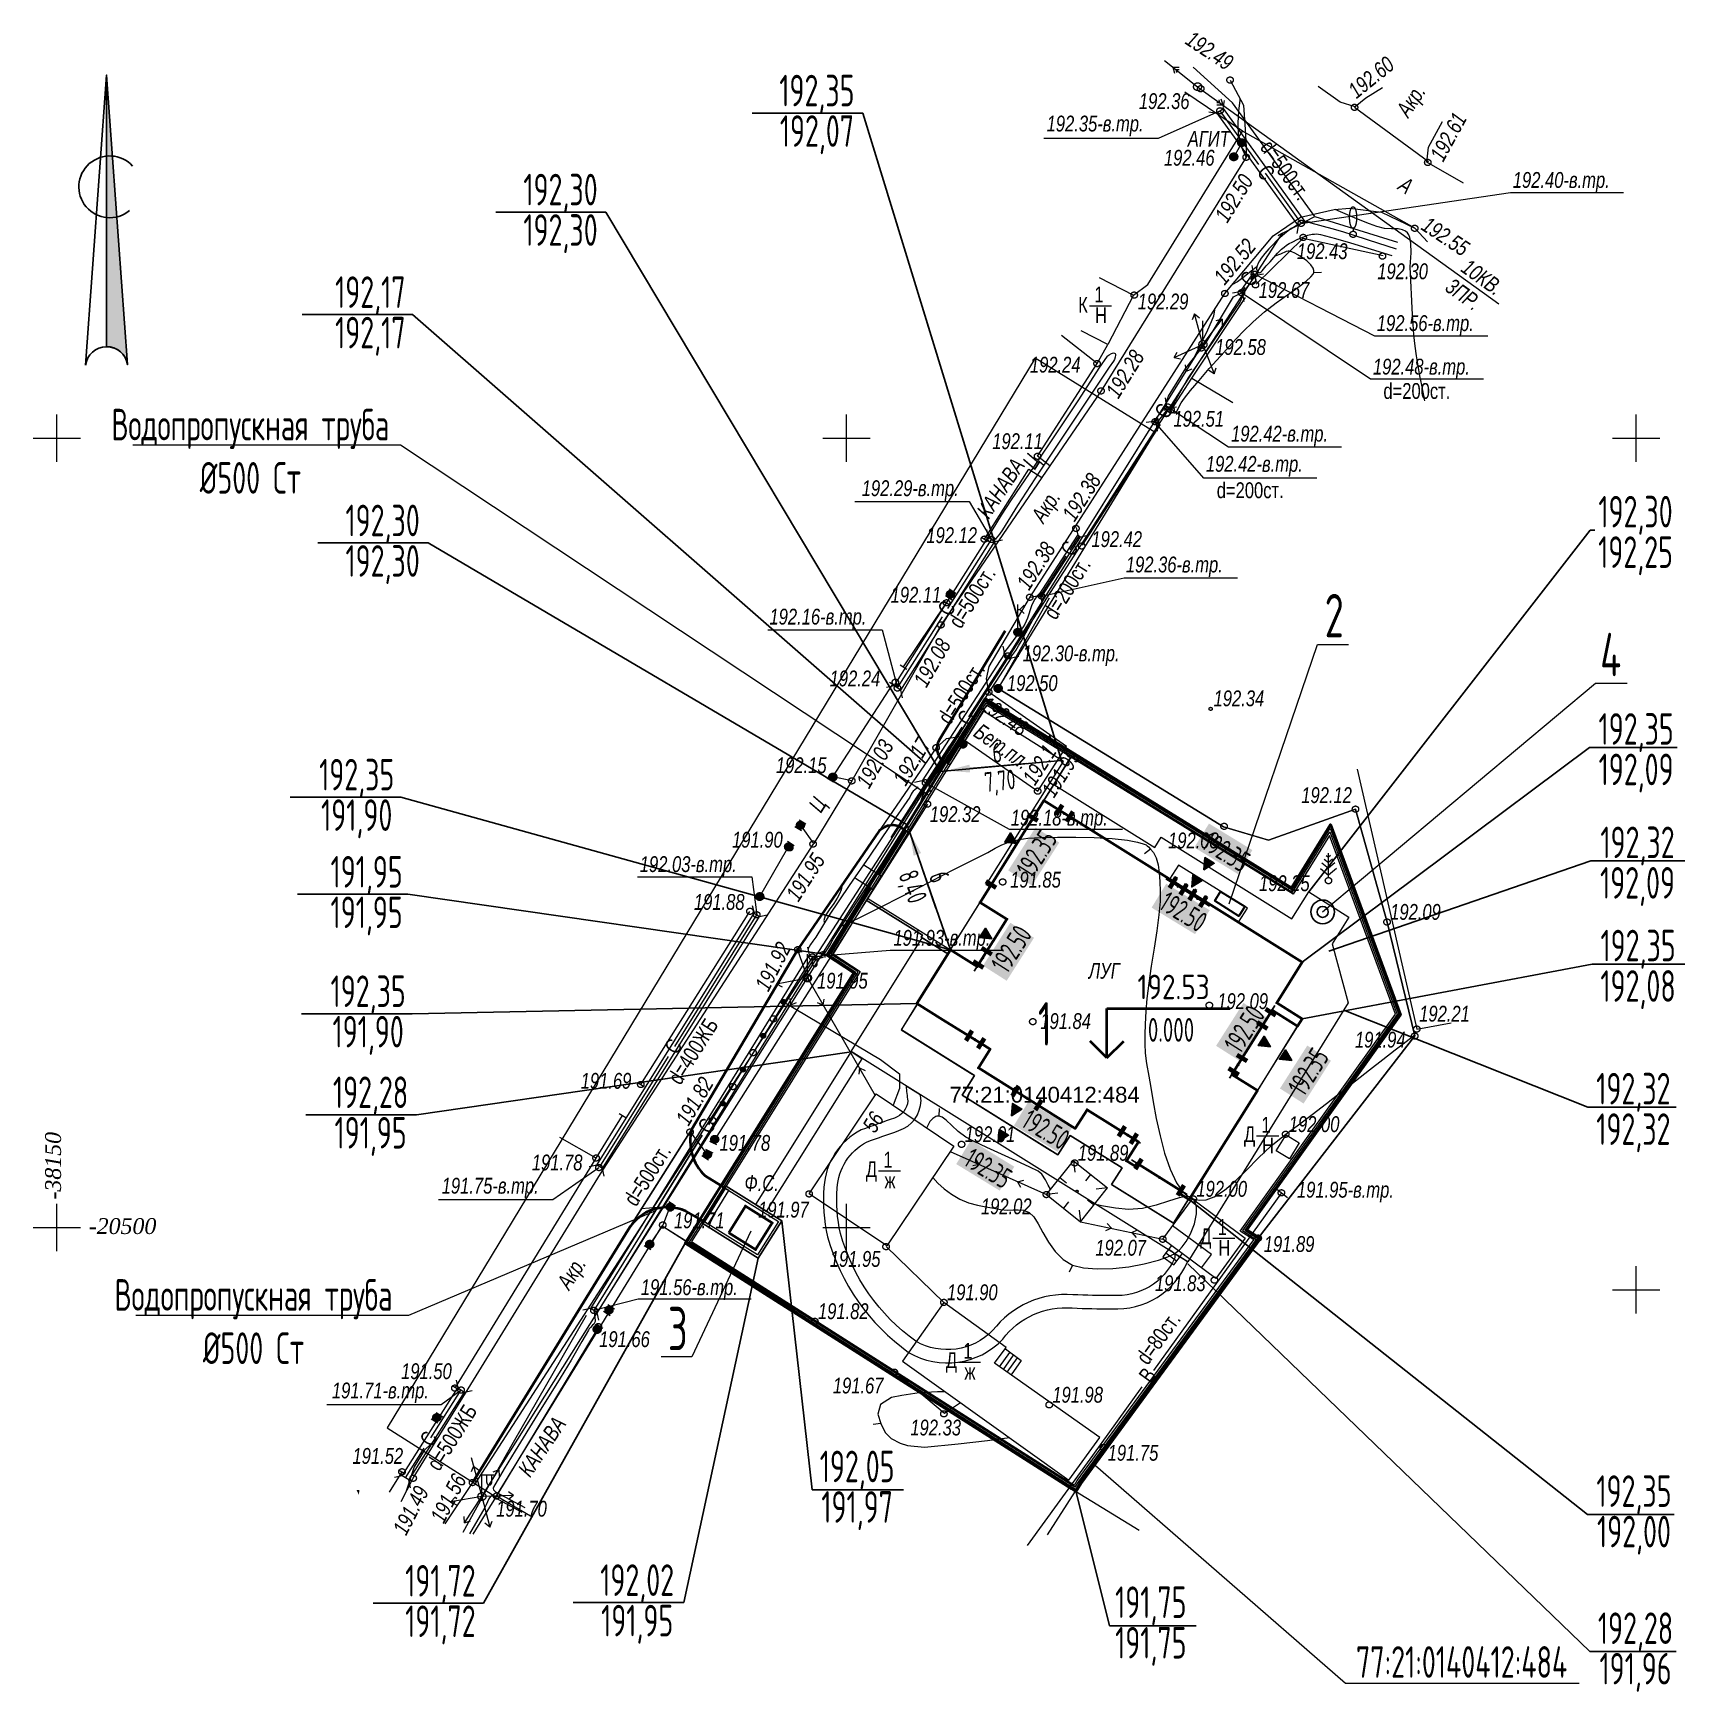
# Model space of a CAD drawing. Header units: millimetres. Extents: x -38151500 to -27467627, y -20617104 to -20349562.
# Drawn here: x -36538068 to -36433496, y -20529407 to -20424352 of the extents above; entities that cross this region are included whole.
import ezdxf
from ezdxf.xclip import XClip

# ---------------------------------------------------------------- set-up
doc = ezdxf.new("R2010")
doc.units = ezdxf.units.MM
doc.header["$MEASUREMENT"] = 0
doc.header["$XCLIPFRAME"] = 0
doc.layers.add('!!! ПОДОСНОВА', color=7, linetype='Continuous')
for name, color, linetype, lineweight, true_color in [('ГП_Тротуар_Дорожки_Ном._пера__24', 7, 'Continuous', 20, 0x4f1400), ('Новый_ГП_Верт_отметки_Ном._пера__254', 7, 'Continuous', 40, 0xcccccc), ('Новый_ГП_Дороги_проезды_Ном._пера__251', 7, 'Continuous', 40, 0x656565), ('Новый_ГП_Тротуар_Дорожки_Ном._пера__24', 7, 'Continuous', 20, 0x4f1400)]:
    doc.layers.add(name, color=color, linetype=linetype, lineweight=lineweight, true_color=true_color)
for name, color, linetype, lineweight in [('Новый_0-Жирная_Ном._пера__7', 7, 'Continuous', 25), ('Новый_0-Тонкая_Ном._пера__7', 7, 'Continuous', 25), ('Новый_0_Ном._пера__7', 7, 'Continuous', 25), ('Новый_Defpoints_Ном._пера__16', 16, 'Continuous', 20), ('Новый_Defpoints_Ном._пера__7', 7, 'Continuous', 25), ('Новый_ГП_БК_15.30_Ном._пера__206', 206, 'Continuous', 25), ('Новый_ГП_Верт_отметка нуля_Ном._пера__1', 1, 'Continuous', 40), ('Новый_ГП_Верт_отметка нуля_Ном._пера__12', 12, 'Continuous', 40), ('Новый_ГП_Верт_отметки_Ном._пера__1', 1, 'Continuous', 40), ('Новый_ГП_Верт_отметки_Ном._пера__11', 255, 'Continuous', 40), ('Новый_ГП_Верт_отметки_Ном._пера__12', 12, 'Continuous', 40), ('Новый_ГП_Верт_отметки_Ном._пера__7', 7, 'Continuous', 25), ('Новый_ГП_Верт_уклон_Ном._пера__7', 7, 'Continuous', 25), ('Новый_ГП_Вспомогат_Ном._пера__7', 7, 'Continuous', 25), ('Новый_ГП_Граница участка_Ном._пера__1', 1, 'Continuous', 40), ('Новый_ГП_Дороги_проезды_Ном._пера__16', 16, 'Continuous', 20), ('Новый_ГП_Здание сооружение_Ном._пера__16', 16, 'Continuous', 20), ('Новый_ГП_Здание сооружение_Ном._пера__22', 22, 'Continuous', 50), ('Новый_ГП_Оборудование_Ном._пера__5', 5, 'Continuous', 30), ('Новый_ГП_Ограждение_Ном._пера__152', 152, 'Continuous', 18), ('Новый_ГП_Текст_Ном._пера__250', 7, 'Continuous', 20), ('Новый_ГП_Текст_Ном._пера__7', 7, 'Continuous', 25), ('Новый_ГТ-север_Ном._пера__7', 7, 'Continuous', 25), ('Новый_ГТ-сооружение_ ограждение_Ном._пера__19', 7, 'Continuous', 90), ('Чертеж_1_ГП_Топография_Ном._пера__253', 252, 'Continuous', 18), ('Чертеж_1_Новофедоровское_снт 28_07$0$!!УСЛ_ОБОЗНАЧЕНИЯ_Ном._пера__253', 252, 'Continuous', 18), ('Чертеж_1_Новофедоровское_снт 28_07$0$SETKA_Ном._пера__7', 7, 'Continuous', 18), ('Чертеж_1_Новофедоровское_снт 28_07$0$tp_Дороги_Ном._пера__253', 252, 'Continuous', 18), ('Чертеж_1_Новофедоровское_снт 28_07$0$tp_Здания_Ном._пера__253', 252, 'Continuous', 18), ('Чертеж_1_Новофедоровское_снт 28_07$0$tp_канавы_Ном._пера__253', 252, 'Continuous', 18), ('Чертеж_1_Новофедоровское_снт 28_07$0$tp_ЛЭП вн_Ном._пера__253', 252, 'Continuous', 18), ('Чертеж_1_Новофедоровское_снт 28_07$0$tp_отметки_новые_Ном._пера__253', 252, 'Continuous', 18), ('Чертеж_1_Новофедоровское_снт 28_07$0$tp_растительность_Ном._пера__253', 252, 'Continuous', 18), ('Чертеж_1_Новофедоровское_снт 28_07$0$tp_сооружения_Ном._пера__253', 252, 'Continuous', 18), ('Чертеж_1_Новофедоровское_снт 28_07$0$tp_трубы под дорогой_Ном._пера__253', 252, 'Continuous', 18), ('Чертеж_1_Новофедоровское_снт 28_07$0$U_ТЕКСТ_БЕЛЫЙ_Ном._пера__253', 252, 'Continuous', 18), ('Чертеж_1_Новый_ГП_Топография_Ном._пера__253', 252, 'Continuous', 18), ('Чертеж_1_Новый_Новофедоровское_снт 28_07$0$SETKA_Ном._пера__253', 252, 'Continuous', 18), ('Чертеж_1_Новый_Новофедоровское_снт 28_07$0$SETKA_Ном._пера__7', 7, 'Continuous', 18), ('Чертеж_1_Новый_Новофедоровское_снт 28_07$0$tp_Дороги_Ном._пера__253', 252, 'Continuous', 18), ('Чертеж_1_Новый_Новофедоровское_снт 28_07$0$tp_Здания_Ном._пера__253', 252, 'Continuous', 18), ('Чертеж_1_Новый_Новофедоровское_снт 28_07$0$tp_Здания_Ном._пера__7', 7, 'Continuous', 18), ('Чертеж_1_Новый_Новофедоровское_снт 28_07$0$tp_канавы_Ном._пера__253', 252, 'Continuous', 18), ('Чертеж_1_Новый_Новофедоровское_снт 28_07$0$tp_Контур растит_Ном._пера__253', 252, 'Continuous', 18), ('Чертеж_1_Новый_Новофедоровское_снт 28_07$0$tp_ЛЭП вн_Ном._пера__253', 252, 'Continuous', 18), ('Чертеж_1_Новый_Новофедоровское_снт 28_07$0$tp_ЛЭП нн_Ном._пера__253', 252, 'Continuous', 18), ('Чертеж_1_Новый_Новофедоровское_снт 28_07$0$tp_ЛЭП нн_Ном._пера__7', 7, 'Continuous', 18), ('Чертеж_1_Новый_Новофедоровское_снт 28_07$0$tp_Ограждения ДЕР_Ном._пера__253', 252, 'Continuous', 18), ('Чертеж_1_Новый_Новофедоровское_снт 28_07$0$tp_Ограждения мет_Ном._пера__253', 252, 'Continuous', 18), ('Чертеж_1_Новый_Новофедоровское_снт 28_07$0$tp_Ограждения рабица_Ном._пера__253', 252, 'Continuous', 18), ('Чертеж_1_Новый_Новофедоровское_снт 28_07$0$tp_Ограждения_Ном._пера__253', 252, 'Continuous', 18), ('Чертеж_1_Новый_Новофедоровское_снт 28_07$0$tp_Ограждения_Ном._пера__7', 7, 'Continuous', 18), ('Чертеж_1_Новый_Новофедоровское_снт 28_07$0$tp_отметки_новые_Ном._пера__253', 252, 'Continuous', 18), ('Чертеж_1_Новый_Новофедоровское_снт 28_07$0$tp_отметки_новые_Ном._пера__7', 7, 'Continuous', 18), ('Чертеж_1_Новый_Новофедоровское_снт 28_07$0$tp_растительность полоса кустов_Ном._пера__253', 252, 'Continuous', 18), ('Чертеж_1_Новый_Новофедоровское_снт 28_07$0$tp_растительность_Ном._пера__7', 7, 'Continuous', 18), ('Чертеж_1_Новый_Новофедоровское_снт 28_07$0$tp_рельеф_Ном._пера__253', 252, 'Continuous', 18), ('Чертеж_1_Новый_Новофедоровское_снт 28_07$0$tp_сооружения_Ном._пера__253', 252, 'Continuous', 18), ('Чертеж_1_Новый_Новофедоровское_снт 28_07$0$tp_сооружения_Ном._пера__7', 7, 'Continuous', 18), ('Чертеж_1_Новый_Новофедоровское_снт 28_07$0$tp_трубы под дорогой_Ном._пера__253', 252, 'Continuous', 18), ('Чертеж_1_Новый_Новофедоровское_снт 28_07$0$U_Водопровод_Ном._пера__253', 252, 'Continuous', 18), ('Чертеж_1_Новый_Новофедоровское_снт 28_07$0$U_Водосток_Ном._пера__253', 252, 'Continuous', 18), ('Чертеж_1_Новый_Новофедоровское_снт 28_07$0$U_Газопровод_Ном._пера__253', 252, 'Continuous', 18)]:
    doc.layers.add(name, color=color, linetype=linetype, lineweight=lineweight)
doc.styles.add('РЎР“Р•РќР•Р\xa0РР\xa0_РЎРўРР›Р¬_1', font='arial.ttf', dxfattribs={"width": 0.75})
doc.styles.add('РЎР“Р•РќР•Р\xa0РР\xa0_РЎРўРР›Р¬_2', font='arial.ttf', dxfattribs={"width": 0.8})
doc.styles.add('РЎР“Р•РќР•Р\xa0РР\xa0_РЎРўРР›Р¬_3', font='arial.ttf', dxfattribs={"width": 0.749999})
doc.styles.add('РЎР“Р•РќР•Р\xa0РР\xa0_РЎРўРР›Р¬_4', font='times.ttf')
doc.styles.add('РЎР“Р•РќР•Р\xa0РР\xa0_РЎРўРР›Р¬_5', font='arial.ttf')
doc.styles.add('РЎР“Р•РќР•Р\xa0РР\xa0_РЎРўРР›Р¬_6', font='', dxfattribs={"width": 0.8})
doc.styles.add('РЎР“Р•РќР•Р\xa0РР\xa0_РЎРўРР›Р¬_7', font='')
doc.styles.get('РЎР“Р•РќР•Р\xa0РР\xa0_РЎРўРР›Р¬_6').set_extended_font_data('GOST_type_A')
doc.styles.get('РЎР“Р•РќР•Р\xa0РР\xa0_РЎРўРР›Р¬_7').set_extended_font_data('GOST_type_A')

msp = doc.modelspace()

# ---------------------------------------------------------------- texts
at = {"layer": 'Новый_ГП_Верт_отметка нуля_Ном._пера__1', "color": 1, "lineweight": 40, "insert": (-36468153.34, -20485540.72), "char_height": 1557.6923, "attachment_point": 7, "rotation": 359.9998096, "style": 'РЎР“Р•РќР•Р\xa0РР\xa0_РЎРўРР›Р¬_7'}
msp.add_mtext('\\A1;{\\pql;\\fGOST_type_A|b0|i0|c0|p0;\\W1.000000;192.53}', dxfattribs=at)
at = {"layer": 'Новый_ГП_Верт_отметка нуля_Ном._пера__1', "color": 1, "lineweight": 40, "insert": (-36467493.38, -20486731.98), "char_height": 1500, "attachment_point": 1, "style": 'РЎР“Р•РќР•Р\xa0РР\xa0_РЎРўРР›Р¬_6'}
msp.add_mtext('\\A1;{\\pql;\\fGOST_type_A|b0|i0|c0|p0;\\W0.800000;0.000}', dxfattribs=at)
at = {"layer": 'Новый_ГП_Верт_отметки_Ном._пера__1', "color": 1, "lineweight": 40, "char_height": 1300, "attachment_point": 4, "style": 'РЎР“Р•РќР•Р\xa0РР\xa0_РЎРўРР›Р¬_6'}
for s, insert, rotation in [('\\A1;{\\pql;\\fGOST_type_A|b0|i0|c0|p0;\\W0.800000;192.35}', (-36475354.97, -20477608.21), 57.5130809), ('\\A1;{\\pql;\\fGOST_type_A|b0|i0|c0|p0;\\W0.800000;192.35}', (-36463832.36, -20475395.38), 328.5621641), ('\\A1;{\\pql;\\fGOST_type_A|b0|i0|c0|p0;\\W0.800000;192.50}', (-36466538.3, -20479205.01), 328.5621641), ('\\A1;{\\pql;\\fGOST_type_A|b0|i0|c0|p0;\\W0.800000;192.50}', (-36476950.98, -20483641.9), 57.5130809), ('\\A1;{\\pql;\\fGOST_type_A|b0|i0|c0|p0;\\W0.800000;192.50}', (-36462194.3, -20488718.13), 57.5130809), ('\\A1;{\\pql;\\fGOST_type_A|b0|i0|c0|p0;\\W0.800000;192.35}', (-36458151.4, -20491420.79), 57.5130809), ('\\A1;{\\pql;\\fGOST_type_A|b0|i0|c0|p0;\\W0.800000;192.50}', (-36475257.47, -20493003.99), 329), ('\\A1;{\\pql;\\fGOST_type_A|b0|i0|c0|p0;\\W0.800000;192.35}', (-36478907.5, -20495448.73), 328.5621641)]:
    msp.add_mtext(s, dxfattribs=dict(at, insert=insert, rotation=rotation))
at = {"layer": 'Новый_ГП_Верт_отметки_Ном._пера__12', "color": 12, "lineweight": 40, "char_height": 2000, "attachment_point": 5, "style": 'РЎР“Р•РќР•Р\xa0РР\xa0_РЎРўРР›Р¬_6'}
for s, insert, line_spacing_factor in [('\\A1;{\\pqc;\\fGOST_type_A|b0|i0|c0|p0;\\W0.800000;192,35\\P\\pqc;\\fGOST_type_A|b0|i0|c0|p0;\\C7;\\W0.800000;192,07}', (-36488447.33, -20429502.6), 0.7686), ('\\A1;{\\pqc;\\fGOST_type_A|b0|i0|c0|p0;\\W0.800000;192,30\\P\\pqc;\\fGOST_type_A|b0|i0|c0|p0;\\C7;\\W0.800000;192,30}', (-36504679.99, -20435772.92), 0.7686), ('\\A1;{\\pqc;\\fGOST_type_A|b0|i0|c0|p0;\\W0.800000;192,17\\P\\pqc;\\fGOST_type_A|b0|i0|c0|p0;\\C7;\\W0.800000;192,17}', (-36516723.26, -20442268.9), 0.7686), ('\\A1;{\\pqc;\\fGOST_type_A|b0|i0|c0|p0;\\W0.800000;192,30\\P\\pqc;\\fGOST_type_A|b0|i0|c0|p0;\\C7;\\W0.800000;192,25}', (-36436616.97, -20456172.61), 0.7686), ('\\A1;{\\pqc;\\fGOST_type_A|b0|i0|c0|p0;\\W0.800000;192,30\\P\\pqc;\\fGOST_type_A|b0|i0|c0|p0;\\C7;\\W0.800000;192,30}', (-36515944.28, -20456730.43), 0.7686), ('\\A1;{\\pqc;\\fGOST_type_A|b0|i0|c0|p0;\\W0.800000;192,35\\P\\pqc;\\fGOST_type_A|b0|i0|c0|p0;\\C7;\\W0.800000;192,09}', (-36436579.75, -20469935.67), 0.7686), ('\\A1;{\\pqc;\\fGOST_type_A|b0|i0|c0|p0;\\W0.800000;192,35\\P\\pqc;\\fGOST_type_A|b0|i0|c0|p0;\\C7;\\W0.800000;191,90}', (-36517585.49, -20472829.77), 0.769061), ('\\A1;{\\pqc;\\fGOST_type_A|b0|i0|c0|p0;\\W0.800000;192,32\\P\\pqc;\\fGOST_type_A|b0|i0|c0|p0;\\C7;\\W0.800000;192,09}', (-36436490.87, -20477119.3), 0.7686), ('\\A1;{\\pqc;\\fGOST_type_A|b0|i0|c0|p0;\\W0.800000;191,95\\P\\pqc;\\fGOST_type_A|b0|i0|c0|p0;\\C7;\\W0.800000;191,95}', (-36516957.93, -20478983.79), 0.769522), ('\\A1;{\\pqc;\\fGOST_type_A|b0|i0|c0|p0;\\W0.800000;192,35\\P\\pqc;\\fGOST_type_A|b0|i0|c0|p0;\\C7;\\W0.800000;192,08}', (-36436457, -20483653.56), 0.7686), ('\\A1;{\\pqc;\\fGOST_type_A|b0|i0|c0|p0;\\W0.800000;192,35\\P\\pqc;\\fGOST_type_A|b0|i0|c0|p0;\\C7;\\W0.800000;191,90}', (-36516860.08, -20486547.54), 0.769061), ('\\A1;{\\pqc;\\fGOST_type_A|b0|i0|c0|p0;\\W0.800000;192,28\\P\\pqc;\\fGOST_type_A|b0|i0|c0|p0;\\C7;\\W0.800000;191,95}', (-36516706.67, -20492946.82), 0.769061), ('\\A1;{\\pqc;\\fGOST_type_A|b0|i0|c0|p0;\\W0.800000;192,32\\P\\pqc;\\fGOST_type_A|b0|i0|c0|p0;\\C7;\\W0.800000;192,32}', (-36436754.19, -20492718.58), 0.7686), ('\\A1;{\\pqc;\\fGOST_type_A|b0|i0|c0|p0;\\W0.800000;192,05\\P\\pqc;\\fGOST_type_A|b0|i0|c0|p0;\\C7;\\W0.800000;191,97}', (-36485900.8, -20516647.19), 0.769061), ('\\A1;{\\pqc;\\fGOST_type_A|b0|i0|c0|p0;\\W0.800000;192,35\\P\\pqc;\\fGOST_type_A|b0|i0|c0|p0;\\C7;\\W0.800000;192,00}', (-36436716.18, -20518208.4), 0.7686), ('\\A1;{\\pqc;\\fGOST_type_A|b0|i0|c0|p0;\\W0.800000;192,02\\P\\pqc;\\fGOST_type_A|b0|i0|c0|p0;\\C7;\\W0.800000;191,95}', (-36499827.52, -20523847.01), 0.769061), ('\\A1;{\\pqc;\\fGOST_type_A|b0|i0|c0|p0;\\W0.800000;191,72\\P\\pqc;\\fGOST_type_A|b0|i0|c0|p0;\\C7;\\W0.800000;191,72}', (-36512285.38, -20523888.03), 0.7686), ('\\A1;{\\pqc;\\fGOST_type_A|b0|i0|c0|p0;\\W0.800000;191,75\\P\\pqc;\\fGOST_type_A|b0|i0|c0|p0;\\C7;\\W0.800000;191,75}', (-36467307.91, -20525246.66), 0.769522), ('\\A1;{\\pqc;\\fGOST_type_A|b0|i0|c0|p0;\\W0.800000;192,28\\P\\pqc;\\fGOST_type_A|b0|i0|c0|p0;\\C7;\\W0.800000;191,96}', (-36436617.04, -20526892.57), 0.7686)]:
    msp.add_mtext(s, dxfattribs=dict(at, insert=insert, line_spacing_factor=line_spacing_factor))
at = {"layer": 'Новый_ГП_Верт_уклон_Ном._пера__7', "color": 7, "lineweight": 25, "char_height": 1250, "attachment_point": 2, "style": 'РЎР“Р•РќР•Р\xa0РР\xa0_РЎРўРР›Р¬_6'}
for s, insert, rotation in [('\\A1;{\\pqc;\\fGOST_type_A|b0|i0|c0|p0;\\W0.800000;6}', (-36477115.52, -20469301.42), 6.1175445), ('\\A1;{\\pqc;\\fGOST_type_A|b0|i0|c0|p0;\\W0.800000;7,70}', (-36476925.23, -20471076.86), 6.1175445), ('\\A1;{\\pqc;\\fGOST_type_A|b0|i0|c0|p0;\\W0.800000;8,40}', (-36481783.85, -20478190.69), 290.0755914), ('\\A1;{\\pqc;\\fGOST_type_A|b0|i0|c0|p0;\\W0.800000;6}', (-36480106.73, -20477577.76), 290.0755914)]:
    msp.add_mtext(s, dxfattribs=dict(at, insert=insert, rotation=rotation))
at = {"layer": 'Новый_ГП_Текст_Ном._пера__250', "color": 7, "lineweight": 20, "char_height": 2000, "line_spacing_factor": 1.011597, "style": 'РЎР“Р•РќР•Р\xa0РР\xa0_РЎРўРР›Р¬_6'}
for insert, attachment_point in [((-36524317.12, -20453517.43), 8), ((-36524120.38, -20503269.36), 2)]:
    msp.add_mtext('\\A1;{\\pqc;\\fGOST_type_A|b0|i0|c0|p0;\\W0.800000;Водопропускная \\fGOST_type_A|b0|i0|c0|p0;\\W0.800000;труба\\P\\pqc;\\fGOST_type_A|b0|i0|c0|p0;\\W0.800000;Ø500 Ст}', dxfattribs=dict(at, insert=insert, attachment_point=attachment_point))
at = {"layer": 'Новый_ГП_Текст_Ном._пера__250', "color": 7, "lineweight": 20, "attachment_point": 2, "style": 'РЎР“Р•РќР•Р\xa0РР\xa0_РЎРўРР›Р¬_6'}
for s, insert, char_height in [('\\A1;{\\pqc;\\fGOST_type_A|b0|i0|c0|p0;\\W0.800000;2}', (-36455693.29, -20459869.52), 2750), ('\\A1;{\\pqc;\\fGOST_type_A|b0|i0|c0|p0;\\W0.800000;4}', (-36438189.99, -20462334.71), 2750), ('\\A1;{\\pqc;\\fGOST_type_A|b0|i0|c0|p0;\\W0.800000;3}', (-36497251.4, -20505025.53), 2750), ('\\A1;{\\pqc;\\fGOST_type_A|b0|i0|c0|p0;\\W0.800000;77:21:0140412:484}', (-36447625.42, -20526516.89), 2000)]:
    msp.add_mtext(s, dxfattribs=dict(at, insert=insert, char_height=char_height))
at = {"layer": 'Новый_ГП_Текст_Ном._пера__7', "color": 7, "lineweight": 25, "insert": (-36474461.29, -20485725.81), "char_height": 2750, "attachment_point": 1, "rotation": 0.0825263, "style": 'РЎР“Р•РќР•Р\xa0РР\xa0_РЎРўРР›Р¬_6'}
msp.add_mtext('\\A1;{\\pql;\\fGOST_type_A|b0|i0|c0|p0;\\W0.800000;1}', dxfattribs=at)

# ---------------------------------------------------------------- blocks, each defined once
blk = doc.blocks.new('Чертеж_2_1', base_point=(1613432, 0))
at = {"layer": 'Чертеж_1_Новый_Новофедоровское_снт 28_07$0$tp_ЛЭП вн_Ном._пера__253', "linetype": 'Continuous', "lineweight": 18}
blk.add_hatch(color=252, dxfattribs=at).paths.add_polyline_path([(-36464322, -20427742, 1), (-36464372, -20427742, 1)])
at = {"layer": 'Чертеж_1_Новый_ГП_Топография_Ном._пера__253', "color": 252, "lineweight": 18, "flags": 128}
for points in [[(-36508768, -20517064), (-36508728, -20517000), (-36498241, -20499900), (-36472071, -20516708), (-36460510, -20500671), (-36450594, -20487867), (-36452348, -20480650), (-36454353, -20473503), (-36459846, -20475465), (-36462701, -20474628), (-36476972, -20465849), (-36467023, -20449640), (-36474632, -20444942), (-36515663, -20512686)], [(-36477798, -20466500), (-36458398, -20478480), (-36455928, -20474480), (-36451488, -20486530), (-36461218, -20500140), (-36460358, -20500700), (-36471718, -20516190), (-36472048, -20516730), (-36472318, -20516560), (-36496798, -20500980), (-36486118, -20483870), (-36487828, -20482750)]]:
    blk.add_lwpolyline(points, close=True, dxfattribs=at)
at = {"layer": 'Чертеж_1_Новый_Новофедоровское_снт 28_07$0$SETKA_Ном._пера__253', "color": 252, "lineweight": 18, "flags": 128}
for points in [[(-36486568, -20451500), (-36486568, -20448500)], [(-36488068, -20450000), (-36485068, -20450000)], [(-36486568, -20501500), (-36486568, -20498500)], [(-36488068, -20500000), (-36485068, -20500000)]]:
    blk.add_lwpolyline(points, dxfattribs=at)
at = {"layer": 'Чертеж_1_Новый_Новофедоровское_снт 28_07$0$SETKA_Ном._пера__7', "color": 7, "lineweight": 18, "flags": 128}
for points in [[(-36536568, -20451500), (-36536568, -20448500)], [(-36436568, -20451500), (-36436568, -20448500)], [(-36538068, -20450000), (-36535068, -20450000)], [(-36438068, -20450000), (-36435068, -20450000)], [(-36536568, -20501500), (-36536568, -20498500)], [(-36538068, -20500000), (-36535068, -20500000)], [(-36436568, -20505441), (-36436568, -20502441)], [(-36438068, -20503941), (-36435068, -20503941)]]:
    blk.add_lwpolyline(points, dxfattribs=at)
at = {"layer": 'Чертеж_1_Новый_Новофедоровское_снт 28_07$0$tp_Дороги_Ном._пера__253', "color": 252, "lineweight": 18, "flags": 128}
for points in [[(-36462287, -20427321), (-36461436, -20428916), (-36461343, -20430450), (-36461271, -20431568), (-36461268, -20432208), (-36470458, -20447009), (-36473697, -20451763), (-36474481, -20451152)], [(-36452632, -20427811), (-36453700, -20428474), (-36454366, -20429012), (-36455321, -20428732), (-36456721, -20427737)], [(-36449725, -20432497), (-36454408, -20429054)], [(-36447511, -20433852), (-36449823, -20432514), (-36449721, -20431568), (-36448837, -20429947)], [(-36450595, -20436711), (-36461496, -20430567)], [(-36477567, -20466094), (-36477701, -20465239), (-36477535, -20464466), (-36474925, -20460039), (-36462620, -20440842), (-36459557, -20437186), (-36457824, -20435998), (-36455708, -20435528), (-36454696, -20435446), (-36452705, -20435694), (-36450595, -20436711), (-36449795, -20437573)], [(-36475035, -20451967), (-36474202, -20452488), (-36480558, -20461790), (-36486240, -20471714), (-36487436, -20471463)], [(-36473697, -20451763), (-36474202, -20452488)], [(-36479398, -20468926), (-36480266, -20469057), (-36480895, -20469610), (-36489659, -20482398), (-36496476, -20493946), (-36495544, -20495191)], [(-36486240, -20471714), (-36488647, -20475671)], [(-36514777, -20517359), (-36514009, -20515878), (-36502150, -20496600), (-36488647, -20475671), (-36489419, -20474585)], [(-36497983, -20498698), (-36499576, -20498807), (-36510249, -20516154), (-36512014, -20518777)]]:
    blk.add_lwpolyline(points, dxfattribs=at)
blk.add_lwpolyline([(-36479398, -20468926), (-36474466, -20472361), (-36472643, -20469524), (-36477567, -20466094)], close=True, dxfattribs=at)
at = {"layer": 'Чертеж_1_Новый_Новофедоровское_снт 28_07$0$tp_Здания_Ном._пера__253', "color": 252, "lineweight": 18, "flags": 128}
for points in [[(-36470576, -20439829), (-36468410, -20440942), (-36470020, -20444076), (-36471720, -20443202)], [(-36471187, -20441615), (-36469790, -20441615)], [(-36460607, -20494202), (-36459210, -20494202)], [(-36484544, -20496417), (-36483147, -20496417)], [(-36464106, -20502549), (-36463474, -20501698), (-36465925, -20499894)], [(-36466002, -20501140), (-36466537, -20501859), (-36465858, -20502363)], [(-36465500, -20501882), (-36466179, -20501377)], [(-36463378, -20500678), (-36461982, -20500678)], [(-36465679, -20502123), (-36466358, -20501618)], [(-36465323, -20501644), (-36465864, -20502372)], [(-36476515, -20507679), (-36475505, -20508430), (-36476147, -20509337)], [(-36479482, -20508524), (-36478086, -20508524)], [(-36476882, -20508816), (-36476239, -20507910)], [(-36476637, -20508990), (-36475994, -20508083)], [(-36476392, -20509163), (-36475750, -20508257)]]:
    blk.add_lwpolyline(points, dxfattribs=at)
for points in [[(-36484025, -20501169), (-36488942, -20497871), (-36484694, -20491538), (-36479777, -20494836)], [(-36458517, -20495656), (-36459360, -20495146), (-36458747, -20494132), (-36457904, -20494642)], [(-36466545, -20500736), (-36464668, -20498186), (-36461323, -20500673), (-36463200, -20503223)], [(-36472493, -20515999), (-36470542, -20513307), (-36477195, -20508594), (-36476455, -20507598), (-36480412, -20504739), (-36483027, -20508460)]]:
    blk.add_lwpolyline(points, close=True, dxfattribs=at)
at = {"layer": 'Чертеж_1_Новый_Новофедоровское_снт 28_07$0$tp_Здания_Ном._пера__7', "color": 7, "lineweight": 18, "flags": 128}
for points in [[(-36473914, -20497912), (-36472200, -20495769)], [(-36472200, -20495769), (-36470046, -20497492)], [(-36472200, -20495769), (-36472117, -20496494)], [(-36473057, -20496841), (-36472653, -20497164)], [(-36471123, -20496631), (-36471444, -20497032)], [(-36473189, -20497833), (-36473914, -20497912)], [(-36473914, -20497912), (-36471760, -20499635)], [(-36471760, -20499635), (-36470046, -20497492)], [(-36471307, -20498240), (-36470903, -20498563)], [(-36470046, -20497492), (-36470771, -20497571)], [(-36472516, -20498372), (-36472837, -20498773)], [(-36471842, -20498910), (-36471760, -20499635)]]:
    blk.add_lwpolyline(points, dxfattribs=at)
at = {"layer": 'Чертеж_1_Новый_Новофедоровское_снт 28_07$0$tp_Здания_Ном._пера__7', "color": 7, "lineweight": 18}
blk.add_circle((-36471980, -20497702), 68.6, dxfattribs=at)
at = {"layer": 'Чертеж_1_Новый_Новофедоровское_снт 28_07$0$tp_канавы_Ном._пера__253', "color": 252, "lineweight": 18, "flags": 128}
for points in [[(-36451750, -20438040), (-36453527, -20437469), (-36454500, -20437143), (-36455157, -20436934), (-36455818, -20436741), (-36457147, -20436383), (-36457304, -20436352), (-36457465, -20436342), (-36457626, -20436358), (-36457783, -20436403), (-36458003, -20436500), (-36458212, -20436611), (-36458411, -20436734), (-36458602, -20436868), (-36458967, -20437164), (-36459320, -20437488), (-36459590, -20437750), (-36459841, -20438015), (-36460080, -20438297), (-36460315, -20438611), (-36460418, -20438767), (-36460506, -20438923), (-36460573, -20439081), (-36460610, -20439238), (-36460607, -20439303), (-36460585, -20439370), (-36460549, -20439435), (-36460502, -20439491), (-36460472, -20439514), (-36460441, -20439525), (-36460378, -20439516), (-36460314, -20439473), (-36460250, -20439407), (-36460002, -20439090), (-36459757, -20438827), (-36459523, -20438558), (-36459285, -20438293), (-36459026, -20438040), (-36458868, -20437909), (-36458706, -20437790), (-36458538, -20437680), (-36458365, -20437579), (-36458003, -20437400), (-36457620, -20437245), (-36457355, -20437156), (-36457087, -20437091), (-36456953, -20437073), (-36456820, -20437068), (-36456688, -20437076), (-36456557, -20437101), (-36455607, -20437358), (-36454660, -20437635), (-36452045, -20438427)], [(-36482044, -20472118), (-36482347, -20472372), (-36482417, -20472451), (-36482471, -20472544), (-36482573, -20472736), (-36483844, -20474608), (-36485124, -20476475), (-36486402, -20478344), (-36487666, -20480224), (-36488101, -20480913), (-36488522, -20481614), (-36488706, -20481864), (-36488848, -20482070), (-36489024, -20482368)], [(-36487903, -20482553), (-36487810, -20482430), (-36487725, -20482300), (-36487573, -20482028), (-36487430, -20481753), (-36487279, -20481494), (-36485806, -20479232), (-36484341, -20476963), (-36482836, -20474603), (-36482394, -20473960), (-36482178, -20473636), (-36481983, -20473298), (-36481912, -20473142), (-36481852, -20472983), (-36481735, -20472662), (-36481625, -20472390)], [(-36488277, -20482939), (-36488136, -20482819), (-36488042, -20482718), (-36487903, -20482553)], [(-36510854, -20519293), (-36509178, -20516281), (-36507652, -20513592), (-36506116, -20510908), (-36503039, -20505544)], [(-36502564, -20505250), (-36502491, -20505865), (-36502496, -20505955), (-36502527, -20506037), (-36502580, -20506115), (-36502645, -20506190), (-36502792, -20506336), (-36502860, -20506412), (-36502915, -20506491), (-36503329, -20507228), (-36504006, -20508392), (-36504703, -20509548), (-36506129, -20511843), (-36507555, -20514136), (-36508252, -20515288), (-36508929, -20516447), (-36508942, -20516484), (-36508944, -20516524), (-36508920, -20516603), (-36508864, -20516683), (-36508791, -20516741), (-36506930, -20517727)], [(-36507105, -20518049), (-36508818, -20517110), (-36508970, -20517022), (-36509045, -20517001), (-36509077, -20517007), (-36509104, -20517027), (-36509213, -20517192), (-36509300, -20517372), (-36509382, -20517557), (-36509472, -20517736), (-36510439, -20519403)]]:
    blk.add_lwpolyline(points, dxfattribs=at)
for points in [[(-36462062, -20441052), (-36461570, -20440788), (-36461494, -20441006), (-36461654, -20441341), (-36464938, -20446173), (-36465951, -20447987), (-36466253, -20448067), (-36466384, -20447858), (-36466191, -20447342), (-36465095, -20445565), (-36463806, -20443953)], [(-36470575, -20445565), (-36470050, -20444819), (-36470004, -20444767), (-36469943, -20444718), (-36469799, -20444639), (-36469727, -20444616), (-36469661, -20444607), (-36469607, -20444615), (-36469571, -20444644), (-36469552, -20444689), (-36469543, -20444745), (-36469556, -20444876), (-36469599, -20445014), (-36469663, -20445132), (-36469937, -20445502), (-36470206, -20445878), (-36472984, -20450066), (-36474366, -20452166), (-36475737, -20454273), (-36476695, -20455811), (-36476880, -20456083), (-36477091, -20456345), (-36477148, -20456397), (-36477217, -20456437), (-36477290, -20456458), (-36477359, -20456451), (-36477414, -20456426), (-36477470, -20456388), (-36477513, -20456342), (-36477533, -20456290), (-36477521, -20456181), (-36477477, -20456071), (-36477351, -20455859), (-36476753, -20454873), (-36476449, -20454385), (-36476133, -20453904), (-36474678, -20451771), (-36473250, -20449657), (-36471873, -20447582)], [(-36476246, -20463139), (-36476605, -20463609), (-36476618, -20463634), (-36476620, -20463661), (-36476600, -20463719), (-36476553, -20463777), (-36476488, -20463831), (-36476413, -20463876), (-36476339, -20463906), (-36476274, -20463917), (-36476227, -20463904), (-36476135, -20463820), (-36476041, -20463715), (-36475853, -20463457), (-36475674, -20463167), (-36475511, -20462879), (-36474302, -20460634), (-36474091, -20460211), (-36474083, -20460178), (-36474089, -20460146), (-36474128, -20460084), (-36474258, -20459969), (-36474319, -20459935), (-36474388, -20459927), (-36474454, -20459942), (-36474505, -20459980), (-36474658, -20460198), (-36474781, -20460432), (-36474861, -20460623), (-36474930, -20460818), (-36475057, -20461213), (-36475124, -20461407), (-36475200, -20461597), (-36475290, -20461779), (-36475398, -20461951)]]:
    blk.add_lwpolyline(points, close=True, dxfattribs=at)
at = {"layer": 'Чертеж_1_Новый_Новофедоровское_снт 28_07$0$tp_Контур растит_Ном._пера__253', "color": 252, "lineweight": 18, "flags": 128}
for points in [[(-36490560, -20485708), (-36484429, -20489355), (-36483211, -20490273), (-36483213, -20491197), (-36483626, -20492255)], [(-36484067, -20501211), (-36480412, -20504739)]]:
    blk.add_lwpolyline(points, dxfattribs=at)
at = {"layer": 'Чертеж_1_Новый_Новофедоровское_снт 28_07$0$tp_ЛЭП вн_Ном._пера__253', "color": 252, "lineweight": 18}
blk.add_line((-36464347, -20427742), (-36464347, -20427742), dxfattribs=at)
at = {"layer": 'Чертеж_1_Новый_Новофедоровское_снт 28_07$0$tp_ЛЭП вн_Ном._пера__253', "color": 252, "lineweight": 18, "flags": 128}
for points in [[(-36466449, -20426086), (-36464347, -20427742), (-36445281, -20441496)], [(-36465918, -20426504), (-36465817, -20426891)], [(-36465918, -20426504), (-36465518, -20426512)], [(-36465721, -20426659), (-36465671, -20426852)], [(-36465721, -20426659), (-36465521, -20426663)], [(-36462927, -20428765), (-36463127, -20428770)], [(-36462927, -20428765), (-36462986, -20428574)], [(-36462725, -20428912), (-36462842, -20428529)], [(-36462725, -20428912), (-36463125, -20428921)]]:
    blk.add_lwpolyline(points, dxfattribs=at)
at = {"layer": 'Чертеж_1_Новый_Новофедоровское_снт 28_07$0$tp_ЛЭП вн_Ном._пера__253', "color": 252, "lineweight": 18}
blk.add_circle((-36464347, -20427742), 250, dxfattribs=at)
at = {"layer": 'Чертеж_1_Новый_Новофедоровское_снт 28_07$0$tp_ЛЭП нн_Ном._пера__253', "color": 252, "lineweight": 18, "flags": 128}
for points in [[(-36510768, -20518699), (-36509656, -20517036), (-36489043, -20484194), (-36464006, -20444066), (-36462797, -20442473)], [(-36465822, -20444904), (-36464006, -20444066), (-36464543, -20442139)], [(-36464543, -20442139), (-36464690, -20442511)], [(-36464543, -20442139), (-36464224, -20442382)], [(-36462797, -20442473), (-36463182, -20442581)], [(-36462797, -20442473), (-36462797, -20442873)], [(-36465822, -20444904), (-36465633, -20444551)], [(-36464006, -20444066), (-36463285, -20445932)], [(-36465822, -20444904), (-36465431, -20444989)], [(-36465065, -20445763), (-36465101, -20445364)], [(-36465065, -20445763), (-36464691, -20445620)], [(-36463285, -20445932), (-36463175, -20445547)], [(-36463285, -20445932), (-36463625, -20445721)], [(-36491007, -20484571), (-36489043, -20484194), (-36489705, -20482307)], [(-36489705, -20482307), (-36489827, -20482688)], [(-36489705, -20482307), (-36489372, -20482528)], [(-36487984, -20482497), (-36488358, -20482640)], [(-36487984, -20482497), (-36487948, -20482896)], [(-36491007, -20484571), (-36490739, -20484274)], [(-36491007, -20484571), (-36490648, -20484748)], [(-36489043, -20484194), (-36484754, -20491627)], [(-36490106, -20485888), (-36490141, -20485490)], [(-36488043, -20485926), (-36487994, -20485529)], [(-36490106, -20485888), (-36489732, -20485746)], [(-36488043, -20485926), (-36488412, -20485771)], [(-36485753, -20489895), (-36485803, -20490291)], [(-36485753, -20489895), (-36485385, -20490050)], [(-36480015, -20495191), (-36473914, -20497912)], [(-36478188, -20496005), (-36478578, -20496096)], [(-36478188, -20496005), (-36478381, -20495655)], [(-36475740, -20497097), (-36475351, -20497007)], [(-36475740, -20497097), (-36475547, -20497448)], [(-36471760, -20499635), (-36466545, -20500736)], [(-36469803, -20500048), (-36470165, -20500218)], [(-36469803, -20500048), (-36470065, -20499746)], [(-36468502, -20500323), (-36468140, -20500153)], [(-36468502, -20500323), (-36468240, -20500625)], [(-36510347, -20514559), (-36509656, -20517036), (-36511628, -20517375)], [(-36510194, -20515110), (-36510340, -20515482)], [(-36510194, -20515110), (-36509875, -20515352)], [(-36508593, -20515342), (-36508967, -20515484)], [(-36508593, -20515342), (-36508558, -20515741)], [(-36511628, -20517375), (-36511354, -20517083)], [(-36507657, -20516980), (-36509656, -20517036), (-36509153, -20518972)], [(-36507657, -20516980), (-36507983, -20516748)], [(-36507657, -20516980), (-36507969, -20517231)], [(-36511628, -20517375), (-36511272, -20517559)], [(-36510768, -20518699), (-36510791, -20518300)], [(-36510768, -20518699), (-36510390, -20518568)], [(-36509153, -20518972), (-36509467, -20518724)], [(-36509153, -20518972), (-36509000, -20518602)]]:
    blk.add_lwpolyline(points, dxfattribs=at)
at = {"layer": 'Чертеж_1_Новый_Новофедоровское_снт 28_07$0$tp_ЛЭП нн_Ном._пера__7', "color": 7, "lineweight": 18}
for p, q in [((-36464006, -20443816), (-36464006, -20442566)), ((-36489043, -20483944), (-36489043, -20482694)), ((-36489043, -20482819), (-36488293, -20482819)), ((-36488731, -20483310), (-36488731, -20482819)), ((-36488421, -20483310), (-36488421, -20482819)), ((-36509656, -20516786), (-36509656, -20515536)), ((-36509656, -20515661), (-36508906, -20515661)), ((-36509344, -20516152), (-36509344, -20515661)), ((-36509034, -20516152), (-36509034, -20515661))]:
    blk.add_line(p, q, dxfattribs=at)
for centre, radius in [((-36464006, -20444066), 250), ((-36464006, -20444066), 50), ((-36489043, -20484194), 250), ((-36489043, -20484194), 50), ((-36509656, -20517036), 250), ((-36509656, -20517036), 50)]:
    blk.add_circle(centre, radius, dxfattribs=at)
for centre in [(-36488576, -20483310), (-36509189, -20516152)]:
    blk.add_arc(centre, 155, 180, 0, dxfattribs=at)
at = {"layer": 'Чертеж_1_Новый_Новофедоровское_снт 28_07$0$tp_Ограждения ДЕР_Ном._пера__253', "color": 252, "lineweight": 18, "flags": 128}
for points in [[(-36468410, -20440942), (-36467491, -20440264), (-36461496, -20430567)], [(-36474481, -20451152), (-36470713, -20445277), (-36470020, -20444076)], [(-36477843, -20456402), (-36475035, -20451967)], [(-36482975, -20464494), (-36480241, -20460426)], [(-36487436, -20471463), (-36483639, -20465581)], [(-36459846, -20475465), (-36454353, -20473503), (-36452347, -20480652), (-36450594, -20487867), (-36460510, -20500671), (-36470268, -20513890), (-36470515, -20514232)], [(-36492066, -20479032), (-36490365, -20476099)], [(-36499601, -20490939), (-36492693, -20479973)], [(-36511329, -20510128), (-36502433, -20495599), (-36500765, -20492908)], [(-36497776, -20498742), (-36498203, -20499845), (-36499033, -20501054)], [(-36514718, -20515471), (-36515532, -20516760)]]:
    blk.add_lwpolyline(points, dxfattribs=at)
at = {"layer": 'Чертеж_1_Новый_Новофедоровское_снт 28_07$0$tp_Ограждения мет_Ном._пера__253', "color": 252, "lineweight": 18, "flags": 128}
for points in [[(-36461496, -20430567), (-36465157, -20428087)], [(-36470713, -20445277), (-36472957, -20443500)], [(-36466014, -20448221), (-36464708, -20446195), (-36462109, -20447741)], [(-36471641, -20456785), (-36466702, -20449143)], [(-36473735, -20460137), (-36476973, -20465851)], [(-36454241, -20470964), (-36450464, -20487427), (-36448293, -20487025)], [(-36502433, -20495599), (-36504720, -20494306)], [(-36476796, -20513661), (-36472071, -20516708), (-36468047, -20519168)], [(-36508729, -20517002), (-36510237, -20519422)], [(-36473849, -20519454), (-36472071, -20516708)]]:
    blk.add_lwpolyline(points, dxfattribs=at)
at = {"layer": 'Чертеж_1_Новый_Новофедоровское_снт 28_07$0$tp_Ограждения рабица_Ном._пера__253', "color": 252, "lineweight": 18, "flags": 128}
for points in [[(-36460635, -20440248), (-36457662, -20437337), (-36452597, -20438430)], [(-36464708, -20446195), (-36461305, -20441085)], [(-36476973, -20465851), (-36462701, -20474628), (-36459846, -20475465)], [(-36481452, -20473175), (-36494783, -20494203)], [(-36498241, -20499900), (-36488578, -20505945), (-36483510, -20509117), (-36480370, -20511753), (-36479365, -20511091)], [(-36502358, -20506445), (-36508729, -20517002), (-36506479, -20518316)]]:
    blk.add_lwpolyline(points, dxfattribs=at)
at = {"layer": 'Чертеж_1_Новый_Новофедоровское_снт 28_07$0$tp_Ограждения_Ном._пера__253', "color": 252, "lineweight": 18, "flags": 128}
for points in [[(-36478054, -20456269), (-36477631, -20456535)], [(-36480452, -20460293), (-36480029, -20460559)], [(-36480305, -20459971), (-36479882, -20460237)], [(-36480074, -20459551), (-36479651, -20459817)], [(-36483186, -20464361), (-36482763, -20464627)], [(-36483850, -20465448), (-36483427, -20465714)], [(-36487822, -20471508), (-36487399, -20471774)], [(-36489839, -20474589), (-36489416, -20474855)], [(-36489570, -20474169), (-36489147, -20474435)], [(-36490319, -20475538), (-36489896, -20475804)], [(-36499812, -20490806), (-36499389, -20491072)], [(-36500976, -20492775), (-36500553, -20493041)], [(-36495493, -20495037), (-36495046, -20495261)], [(-36495253, -20494523), (-36494806, -20494747)], [(-36495727, -20495448), (-36495304, -20495714)], [(-36497814, -20498355), (-36497391, -20498621)], [(-36499382, -20501129), (-36498958, -20501395)], [(-36501959, -20505299), (-36501536, -20505565)], [(-36501690, -20504879), (-36501267, -20505145)], [(-36502431, -20506104), (-36502007, -20506370)], [(-36511540, -20509995), (-36511117, -20510261)], [(-36512558, -20511723), (-36512135, -20511989)], [(-36512866, -20512113), (-36512443, -20512379)], [(-36514929, -20515338), (-36514506, -20515604)]]:
    blk.add_lwpolyline(points, dxfattribs=at)
at = {"layer": 'Чертеж_1_Новый_Новофедоровское_снт 28_07$0$tp_Ограждения_Ном._пера__7', "color": 7, "lineweight": 18}
for p, q in [((-36480244, -20459894), (-36479745, -20459894)), ((-36480243, -20459924), (-36479748, -20459924)), ((-36480242, -20459864), (-36479748, -20459864)), ((-36480238, -20459954), (-36479752, -20459954)), ((-36480237, -20459834), (-36479754, -20459834)), ((-36480228, -20459984), (-36479761, -20459984)), ((-36480226, -20459804), (-36479763, -20459804)), ((-36480214, -20460014), (-36479776, -20460014)), ((-36480212, -20459774), (-36479777, -20459774)), ((-36480196, -20460044), (-36479795, -20460044)), ((-36480193, -20459744), (-36479798, -20459744)), ((-36480170, -20460074), (-36479821, -20460074)), ((-36480166, -20459714), (-36479825, -20459714)), ((-36480133, -20460104), (-36479858, -20460104)), ((-36480127, -20459684), (-36479864, -20459684)), ((-36480069, -20460134), (-36479919, -20460134)), ((-36480056, -20459654), (-36479936, -20459654)), ((-36477144, -20465669), (-36476803, -20465669)), ((-36477105, -20465639), (-36476842, -20465639)), ((-36477034, -20465609), (-36476914, -20465609)), ((-36477222, -20465849), (-36476723, -20465849)), ((-36477221, -20465879), (-36476726, -20465879)), ((-36477220, -20465819), (-36476726, -20465819)), ((-36477216, -20465909), (-36476730, -20465909)), ((-36477215, -20465789), (-36476732, -20465789)), ((-36477206, -20465939), (-36476739, -20465939)), ((-36477204, -20465759), (-36476741, -20465759)), ((-36477192, -20465969), (-36476754, -20465969)), ((-36477190, -20465729), (-36476755, -20465729)), ((-36477174, -20465999), (-36476773, -20465999)), ((-36477171, -20465699), (-36476776, -20465699)), ((-36477148, -20466029), (-36476799, -20466029)), ((-36477111, -20466059), (-36476836, -20466059)), ((-36477047, -20466089), (-36476897, -20466089)), ((-36479451, -20469372), (-36478952, -20469372)), ((-36479450, -20469402), (-36478955, -20469402)), ((-36479449, -20469342), (-36478955, -20469342)), ((-36479445, -20469432), (-36478959, -20469432)), ((-36479444, -20469312), (-36478961, -20469312)), ((-36479435, -20469462), (-36478968, -20469462)), ((-36479433, -20469282), (-36478970, -20469282)), ((-36479421, -20469492), (-36478983, -20469492)), ((-36479419, -20469252), (-36478984, -20469252)), ((-36479403, -20469522), (-36479002, -20469522)), ((-36479400, -20469222), (-36479005, -20469222)), ((-36479377, -20469552), (-36479028, -20469552)), ((-36479373, -20469192), (-36479032, -20469192)), ((-36479340, -20469582), (-36479065, -20469582)), ((-36479334, -20469162), (-36479071, -20469162)), ((-36479276, -20469612), (-36479126, -20469612)), ((-36479263, -20469132), (-36479143, -20469132)), ((-36487685, -20471463), (-36487186, -20471463)), ((-36487684, -20471493), (-36487189, -20471493)), ((-36487683, -20471433), (-36487189, -20471433)), ((-36487679, -20471523), (-36487193, -20471523)), ((-36487678, -20471403), (-36487195, -20471403)), ((-36487669, -20471553), (-36487202, -20471553)), ((-36487667, -20471373), (-36487204, -20471373)), ((-36487655, -20471583), (-36487217, -20471583)), ((-36487653, -20471343), (-36487218, -20471343)), ((-36487637, -20471613), (-36487236, -20471613)), ((-36487634, -20471313), (-36487239, -20471313)), ((-36487611, -20471643), (-36487262, -20471643)), ((-36487607, -20471283), (-36487266, -20471283)), ((-36487574, -20471673), (-36487299, -20471673)), ((-36487568, -20471253), (-36487305, -20471253)), ((-36487510, -20471703), (-36487360, -20471703)), ((-36487497, -20471223), (-36487377, -20471223)), ((-36489739, -20474512), (-36489240, -20474512)), ((-36489738, -20474542), (-36489243, -20474542)), ((-36489737, -20474482), (-36489243, -20474482)), ((-36489733, -20474572), (-36489247, -20474572)), ((-36489732, -20474452), (-36489249, -20474452)), ((-36489723, -20474602), (-36489256, -20474602)), ((-36489721, -20474422), (-36489258, -20474422)), ((-36489709, -20474632), (-36489271, -20474632)), ((-36489707, -20474392), (-36489272, -20474392)), ((-36489691, -20474662), (-36489290, -20474662)), ((-36489688, -20474362), (-36489293, -20474362)), ((-36489665, -20474692), (-36489316, -20474692)), ((-36489661, -20474332), (-36489320, -20474332)), ((-36489628, -20474722), (-36489353, -20474722)), ((-36489622, -20474302), (-36489359, -20474302)), ((-36489564, -20474752), (-36489414, -20474752)), ((-36489551, -20474272), (-36489431, -20474272)), ((-36490488, -20475881), (-36489989, -20475881)), ((-36490487, -20475911), (-36489992, -20475911)), ((-36490486, -20475851), (-36489992, -20475851)), ((-36490482, -20475941), (-36489996, -20475941)), ((-36490481, -20475821), (-36489998, -20475821)), ((-36490472, -20475971), (-36490005, -20475971)), ((-36490470, -20475791), (-36490007, -20475791)), ((-36490458, -20476001), (-36490020, -20476001)), ((-36490456, -20475761), (-36490021, -20475761)), ((-36490440, -20476031), (-36490039, -20476031)), ((-36490437, -20475731), (-36490042, -20475731)), ((-36490414, -20476061), (-36490065, -20476061)), ((-36490410, -20475701), (-36490069, -20475701)), ((-36490377, -20476091), (-36490102, -20476091)), ((-36490371, -20475671), (-36490108, -20475671)), ((-36490313, -20476121), (-36490163, -20476121)), ((-36490300, -20475641), (-36490180, -20475641)), ((-36492315, -20479032), (-36491816, -20479032)), ((-36492314, -20479062), (-36491819, -20479062)), ((-36492313, -20479002), (-36491819, -20479002)), ((-36492309, -20479092), (-36491823, -20479092)), ((-36492308, -20478972), (-36491825, -20478972)), ((-36492299, -20479122), (-36491832, -20479122)), ((-36492297, -20478942), (-36491834, -20478942)), ((-36492285, -20479152), (-36491847, -20479152)), ((-36492283, -20478912), (-36491848, -20478912)), ((-36492267, -20479182), (-36491866, -20479182)), ((-36492264, -20478882), (-36491869, -20478882)), ((-36492241, -20479212), (-36491892, -20479212)), ((-36492237, -20478852), (-36491896, -20478852)), ((-36492204, -20479242), (-36491929, -20479242)), ((-36492198, -20478822), (-36491935, -20478822)), ((-36492140, -20479272), (-36491990, -20479272)), ((-36492127, -20478792), (-36492007, -20478792)), ((-36495166, -20494412), (-36494667, -20494412)), ((-36495165, -20494442), (-36494670, -20494442)), ((-36495164, -20494382), (-36494670, -20494382)), ((-36495160, -20494472), (-36494674, -20494472)), ((-36495159, -20494352), (-36494676, -20494352)), ((-36495150, -20494502), (-36494683, -20494502)), ((-36495148, -20494322), (-36494685, -20494322)), ((-36495136, -20494532), (-36494698, -20494532)), ((-36495134, -20494292), (-36494699, -20494292)), ((-36495118, -20494562), (-36494717, -20494562)), ((-36495115, -20494262), (-36494720, -20494262)), ((-36495092, -20494592), (-36494743, -20494592)), ((-36495088, -20494232), (-36494747, -20494232)), ((-36495055, -20494622), (-36494780, -20494622)), ((-36495049, -20494202), (-36494786, -20494202)), ((-36494991, -20494652), (-36494841, -20494652)), ((-36494978, -20494172), (-36494858, -20494172)), ((-36495627, -20495371), (-36495128, -20495371)), ((-36495626, -20495401), (-36495131, -20495401)), ((-36495625, -20495341), (-36495131, -20495341)), ((-36495621, -20495431), (-36495135, -20495431)), ((-36495620, -20495311), (-36495137, -20495311)), ((-36495611, -20495461), (-36495144, -20495461)), ((-36495609, -20495281), (-36495146, -20495281)), ((-36495597, -20495491), (-36495159, -20495491)), ((-36495595, -20495251), (-36495160, -20495251)), ((-36495579, -20495521), (-36495178, -20495521)), ((-36495576, -20495221), (-36495181, -20495221)), ((-36495553, -20495551), (-36495204, -20495551)), ((-36495549, -20495191), (-36495208, -20495191)), ((-36495516, -20495581), (-36495241, -20495581)), ((-36495510, -20495161), (-36495247, -20495161)), ((-36495452, -20495611), (-36495302, -20495611)), ((-36495439, -20495131), (-36495319, -20495131)), ((-36497983, -20498698), (-36497484, -20498698)), ((-36497982, -20498728), (-36497487, -20498728)), ((-36497981, -20498668), (-36497487, -20498668)), ((-36497977, -20498758), (-36497491, -20498758)), ((-36497976, -20498638), (-36497493, -20498638)), ((-36497967, -20498788), (-36497500, -20498788)), ((-36497965, -20498608), (-36497502, -20498608)), ((-36497953, -20498818), (-36497515, -20498818)), ((-36497951, -20498578), (-36497516, -20498578)), ((-36497935, -20498848), (-36497534, -20498848)), ((-36497932, -20498548), (-36497537, -20498548)), ((-36497909, -20498878), (-36497560, -20498878)), ((-36497905, -20498518), (-36497564, -20498518)), ((-36497872, -20498908), (-36497597, -20498908)), ((-36497866, -20498488), (-36497603, -20498488)), ((-36497808, -20498938), (-36497658, -20498938)), ((-36497795, -20498458), (-36497675, -20498458)), ((-36499281, -20501052), (-36498782, -20501052)), ((-36499280, -20501082), (-36498785, -20501082)), ((-36499279, -20501022), (-36498785, -20501022)), ((-36499275, -20501112), (-36498789, -20501112)), ((-36499274, -20500992), (-36498791, -20500992)), ((-36499265, -20501142), (-36498798, -20501142)), ((-36499263, -20500962), (-36498800, -20500962)), ((-36499251, -20501172), (-36498813, -20501172)), ((-36499249, -20500932), (-36498814, -20500932)), ((-36499233, -20501202), (-36498832, -20501202)), ((-36499230, -20500902), (-36498835, -20500902)), ((-36499207, -20501232), (-36498858, -20501232)), ((-36499203, -20500872), (-36498862, -20500872)), ((-36499170, -20501262), (-36498895, -20501262)), ((-36499164, -20500842), (-36498901, -20500842)), ((-36499106, -20501292), (-36498956, -20501292)), ((-36499093, -20500812), (-36498973, -20500812)), ((-36501859, -20505222), (-36501360, -20505222)), ((-36501858, -20505252), (-36501363, -20505252)), ((-36501857, -20505192), (-36501363, -20505192)), ((-36501853, -20505282), (-36501367, -20505282)), ((-36501852, -20505162), (-36501369, -20505162)), ((-36501843, -20505312), (-36501376, -20505312)), ((-36501841, -20505132), (-36501378, -20505132)), ((-36501829, -20505342), (-36501391, -20505342)), ((-36501827, -20505102), (-36501392, -20505102)), ((-36501811, -20505372), (-36501410, -20505372)), ((-36501808, -20505072), (-36501413, -20505072)), ((-36501785, -20505402), (-36501436, -20505402)), ((-36501781, -20505042), (-36501440, -20505042)), ((-36501748, -20505432), (-36501473, -20505432)), ((-36501742, -20505012), (-36501479, -20505012)), ((-36501684, -20505462), (-36501534, -20505462)), ((-36501671, -20504982), (-36501551, -20504982)), ((-36502607, -20506443), (-36502108, -20506443)), ((-36502606, -20506473), (-36502111, -20506473)), ((-36502605, -20506413), (-36502111, -20506413)), ((-36502601, -20506503), (-36502115, -20506503)), ((-36502600, -20506383), (-36502117, -20506383)), ((-36502591, -20506533), (-36502124, -20506533)), ((-36502589, -20506353), (-36502126, -20506353)), ((-36502577, -20506563), (-36502139, -20506563)), ((-36502575, -20506323), (-36502140, -20506323)), ((-36502559, -20506593), (-36502158, -20506593)), ((-36502556, -20506293), (-36502161, -20506293)), ((-36502533, -20506623), (-36502184, -20506623)), ((-36502529, -20506263), (-36502188, -20506263)), ((-36502490, -20506233), (-36502227, -20506233)), ((-36502419, -20506203), (-36502299, -20506203)), ((-36502496, -20506653), (-36502221, -20506653)), ((-36502432, -20506683), (-36502282, -20506683)), ((-36512714, -20511884), (-36512319, -20511884)), ((-36512687, -20511854), (-36512346, -20511854)), ((-36512648, -20511824), (-36512385, -20511824)), ((-36512577, -20511794), (-36512457, -20511794)), ((-36512765, -20512034), (-36512266, -20512034)), ((-36512764, -20512064), (-36512269, -20512064)), ((-36512763, -20512004), (-36512269, -20512004)), ((-36512759, -20512094), (-36512273, -20512094)), ((-36512758, -20511974), (-36512275, -20511974)), ((-36512749, -20512124), (-36512282, -20512124)), ((-36512747, -20511944), (-36512284, -20511944)), ((-36512735, -20512154), (-36512297, -20512154)), ((-36512733, -20511914), (-36512298, -20511914)), ((-36512717, -20512184), (-36512316, -20512184)), ((-36512691, -20512214), (-36512342, -20512214)), ((-36512654, -20512244), (-36512379, -20512244)), ((-36512590, -20512274), (-36512440, -20512274))]:
    blk.add_line(p, q, dxfattribs=at)
for centre in [(-36479995, -20459896), (-36476973, -20465851), (-36479202, -20469374), (-36487436, -20471465), (-36489490, -20474514), (-36490239, -20475883), (-36492066, -20479034), (-36494917, -20494414), (-36495378, -20495373), (-36497734, -20498700), (-36499032, -20501054), (-36501610, -20505224), (-36502358, -20506445), (-36512516, -20512036)]:
    blk.add_circle(centre, 250, dxfattribs=at)
at = {"layer": 'Чертеж_1_Новый_Новофедоровское_снт 28_07$0$tp_отметки_новые_Ном._пера__253', "color": 252, "lineweight": 18, "flags": 128}
for points in [[(-36474072, -20430993), (-36466830, -20430993), (-36462928, -20429270)], [(-36437381, -20434463), (-36444541, -20434463), (-36457808, -20436422)], [(-36445972, -20443536), (-36453132, -20443536), (-36460748, -20439623)], [(-36446235, -20446257), (-36453394, -20446257), (-36461570, -20440788)], [(-36455226, -20450564), (-36462386, -20450564), (-36466253, -20448017)], [(-36456786, -20452546), (-36463946, -20452546), (-36467029, -20449011)], [(-36486053, -20454011), (-36478811, -20454011), (-36477394, -20456416)], [(-36461828, -20458862), (-36468988, -20458862), (-36474315, -20460053)], [(-36491563, -20462142), (-36484322, -20462142), (-36483346, -20465827)], [(-36469102, -20474800), (-36476262, -20474800), (-36481568, -20471830)], [(-36499799, -20477792), (-36492558, -20477792), (-36492258, -20480190)], [(-36476641, -20482458), (-36483801, -20482458), (-36488731, -20482860)], [(-36512413, -20498221), (-36505171, -20498221), (-36502248, -20496200)], [(-36492602, -20504540), (-36499761, -20504540), (-36502563, -20505254)], [(-36519474, -20511198), (-36512232, -20511198), (-36510978, -20510290)]]:
    blk.add_lwpolyline(points, dxfattribs=at)
at = {"layer": 'Чертеж_1_Новый_Новофедоровское_снт 28_07$0$tp_отметки_новые_Ном._пера__253', "color": 252, "lineweight": 18}
blk.add_circle((-36463517, -20467150), 100, dxfattribs=at)
at = {"layer": 'Чертеж_1_Новый_Новофедоровское_снт 28_07$0$tp_отметки_новые_Ном._пера__7', "color": 7, "lineweight": 18}
for centre in [(-36464148, -20427870), (-36462288, -20427320), (-36454408, -20429050), (-36462928, -20429270), (-36462058, -20432180), (-36461268, -20432210), (-36449768, -20432540), (-36457788, -20436400), (-36457658, -20437290), (-36450598, -20436710), (-36452638, -20438470), (-36460748, -20439620), (-36460678, -20440290), (-36468358, -20440940), (-36462618, -20440840), (-36461568, -20440790), (-36464108, -20444290), (-36470708, -20445280), (-36470458, -20447010), (-36466248, -20448020), (-36467028, -20448960), (-36466018, -20448220), (-36474478, -20451150), (-36477848, -20456400), (-36477398, -20456420), (-36472048, -20455720), (-36471688, -20456830), (-36480238, -20460430), (-36474968, -20460080), (-36474228, -20460000), (-36480598, -20461830), (-36476358, -20463790), (-36483478, -20465460), (-36483348, -20465830), (-36476968, -20465800), (-36477568, -20466090), (-36480898, -20469610), (-36487478, -20471500), (-36486238, -20471710), (-36481568, -20471830), (-36481448, -20473180), (-36474468, -20472360), (-36454348, -20473500), (-36462668, -20474590), (-36490168, -20475950), (-36488688, -20475710), (-36476688, -20478110), (-36456058, -20478030), (-36492688, -20479970), (-36492258, -20480190), (-36452348, -20480650), (-36489658, -20482400), (-36488738, -20482860), (-36489048, -20484190), (-36463601, -20485920), (-36474778, -20486960), (-36450598, -20487870), (-36450468, -20487430), (-36499598, -20490940), (-36496478, -20493950), (-36458768, -20494090), (-36494918, -20494410), (-36479288, -20494730), (-36502428, -20495600), (-36502248, -20496200), (-36472128, -20495910), (-36488938, -20497870), (-36473918, -20497910), (-36464618, -20498190), (-36459038, -20497800), (-36498208, -20499840), (-36484068, -20501210), (-36466548, -20500740), (-36460508, -20500670), (-36463278, -20503330), (-36480408, -20504740), (-36502568, -20505250), (-36502288, -20506270), (-36488578, -20505940), (-36483548, -20509160), (-36511368, -20510170), (-36510978, -20510290), (-36480408, -20511800), (-36473738, -20511230), (-36470308, -20513930), (-36514718, -20515470), (-36514008, -20515880), (-36510248, -20516150), (-36508728, -20517000)]:
    blk.add_circle(centre, 200, dxfattribs=at)
at = {"layer": 'Чертеж_1_Новый_Новофедоровское_снт 28_07$0$tp_растительность полоса кустов_Ном._пера__253', "color": 252, "lineweight": 18, "flags": 128}
for points in [[(-36490637, -20485580), (-36490709, -20485701)], [(-36490591, -20485562), (-36490704, -20485750)], [(-36490554, -20485558), (-36490689, -20485783)], [(-36490522, -20485563), (-36490670, -20485810)], [(-36490494, -20485574), (-36490647, -20485830)], [(-36490468, -20485590), (-36490621, -20485845)], [(-36490446, -20485611), (-36490592, -20485854)], [(-36490427, -20485639), (-36490559, -20485858)], [(-36490414, -20485674), (-36490520, -20485852)], [(-36490411, -20485729), (-36490471, -20485829)], [(-36491921, -20487725), (-36491993, -20487846)], [(-36491875, -20487707), (-36491987, -20487895)], [(-36491838, -20487703), (-36491973, -20487929)], [(-36491806, -20487709), (-36491954, -20487955)], [(-36491777, -20487719), (-36491930, -20487975)], [(-36491752, -20487735), (-36491904, -20487990)], [(-36491729, -20487756), (-36491875, -20488000)], [(-36491711, -20487784), (-36491842, -20488003)], [(-36491697, -20487819), (-36491804, -20487998)], [(-36491695, -20487874), (-36491755, -20487974)], [(-36493204, -20489870), (-36493277, -20489991)], [(-36493158, -20489852), (-36493271, -20490040)], [(-36493121, -20489849), (-36493256, -20490074)], [(-36493090, -20489854), (-36493237, -20490101)], [(-36493061, -20489865), (-36493214, -20490120)], [(-36493035, -20489880), (-36493188, -20490135)], [(-36493013, -20489901), (-36493159, -20490145)], [(-36492995, -20489929), (-36493126, -20490148)], [(-36492981, -20489965), (-36493088, -20490143)], [(-36492979, -20490019), (-36493039, -20490120)], [(-36494488, -20492016), (-36494560, -20492137)], [(-36494442, -20491998), (-36494555, -20492185)], [(-36494405, -20491994), (-36494540, -20492219)], [(-36494373, -20491999), (-36494521, -20492246)], [(-36494345, -20492010), (-36494498, -20492266)], [(-36494319, -20492026), (-36494472, -20492281)], [(-36494297, -20492047), (-36494443, -20492290)], [(-36494278, -20492074), (-36494410, -20492294)], [(-36494265, -20492110), (-36494371, -20492288)], [(-36494262, -20492165), (-36494322, -20492265)]]:
    blk.add_lwpolyline(points, dxfattribs=at)
at = {"layer": 'Чертеж_1_Новый_Новофедоровское_снт 28_07$0$tp_растительность полоса кустов_Ном._пера__253', "color": 252, "lineweight": 18}
for centre, radius in [((-36490560, -20485708), 150), ((-36491202, -20486781), 200), ((-36491844, -20487853), 150), ((-36492485, -20488926), 200), ((-36493769, -20491071), 200), ((-36493127, -20489999), 150), ((-36494411, -20492144), 150), ((-36495053, -20493216), 200)]:
    blk.add_circle(centre, radius, dxfattribs=at)
at = {"layer": 'Чертеж_1_Новый_Новофедоровское_снт 28_07$0$tp_растительность_Ном._пера__7', "color": 7, "lineweight": 18}
for p, q in [((-36454500, -20436709), (-36454500, -20436893)), ((-36456470, -20476895), (-36456058, -20477241)), ((-36456324, -20476665), (-36456058, -20476887)), ((-36456194, -20476429), (-36456058, -20476542)), ((-36456058, -20477830), (-36456058, -20476280)), ((-36455923, -20476429), (-36456058, -20476542)), ((-36455793, -20476665), (-36456058, -20476887)), ((-36455646, -20476895), (-36456058, -20477241)), ((-36456558, -20477265), (-36456058, -20477685)), ((-36455558, -20477265), (-36456058, -20477685))]:
    blk.add_line(p, q, dxfattribs=at)
for centre in [(-36454500, -20437093), (-36456058, -20478030)]:
    blk.add_circle(centre, 200, dxfattribs=at)
blk.add_ellipse((-36454499, -20436026), major_axis=(0, 683), ratio=0.3235725, dxfattribs=at)
at = {"layer": 'Чертеж_1_Новый_Новофедоровское_снт 28_07$0$tp_рельеф_Ном._пера__253', "color": 252, "lineweight": 18, "flags": 128}
for points in [[(-36461268, -20432209), (-36461595, -20431517), (-36461752, -20430780), (-36461785, -20430030), (-36461738, -20429295), (-36461656, -20428605), (-36461647, -20428521)], [(-36449960, -20447635), (-36449975, -20447555), (-36450007, -20447383), (-36450063, -20447092), (-36450148, -20446657), (-36450264, -20446057), (-36450382, -20445422), (-36450490, -20444783), (-36450579, -20444169), (-36450653, -20443458), (-36450699, -20442780), (-36450730, -20442190), (-36450876, -20439145), (-36450830, -20438274), (-36450846, -20437661), (-36450902, -20437300), (-36450965, -20437126), (-36451006, -20437062), (-36451060, -20437000), (-36451175, -20436901), (-36451366, -20436807), (-36451653, -20436753), (-36452057, -20436743), (-36452507, -20436721), (-36452995, -20436607), (-36453467, -20436424), (-36454263, -20436103), (-36455292, -20435671), (-36455628, -20435522)], [(-36465956, -20447988), (-36465987, -20448064), (-36466043, -20448198), (-36466048, -20448269), (-36466006, -20448342), (-36465955, -20448371), (-36465858, -20448397), (-36465763, -20448400), (-36465685, -20448340), (-36465381, -20447756), (-36465180, -20447472), (-36464789, -20446984), (-36464252, -20446344), (-36463609, -20445601), (-36462904, -20444807), (-36462177, -20444013), (-36461472, -20443269), (-36460831, -20442627), (-36460117, -20441999), (-36459373, -20441428), (-36458650, -20440915), (-36457998, -20440460), (-36457469, -20440065), (-36457168, -20439791), (-36457032, -20439612), (-36456989, -20439504), (-36456984, -20439454), (-36456990, -20439385), (-36457033, -20439245), (-36457167, -20439034), (-36457438, -20438765), (-36457852, -20438471), (-36458179, -20438293), (-36458387, -20438205), (-36458496, -20438173), (-36458539, -20438165), (-36458603, -20438163), (-36458731, -20438189), (-36459096, -20438349), (-36459459, -20438484)], [(-36460592, -20439144), (-36460846, -20439351), (-36461387, -20439784), (-36461813, -20440100), (-36462145, -20440276)], [(-36456989, -20439504), (-36456489, -20439496)], [(-36463276, -20441865), (-36463344, -20442276), (-36463483, -20442635), (-36463719, -20443153), (-36464018, -20443775), (-36464346, -20444442), (-36464588, -20444931)], [(-36486901, -20480914), (-36486466, -20480713), (-36485521, -20480251), (-36484381, -20479679), (-36483130, -20479044), (-36481855, -20478391), (-36480639, -20477767), (-36479570, -20477220), (-36478730, -20476794), (-36478207, -20476537), (-36477623, -20476239), (-36477163, -20475978), (-36476738, -20475753), (-36476262, -20475565), (-36475647, -20475415), (-36475085, -20475349), (-36474244, -20475299), (-36473209, -20475271), (-36472061, -20475269), (-36470884, -20475297), (-36469761, -20475361), (-36468775, -20475466), (-36468140, -20475582), (-36467782, -20475689), (-36467609, -20475770), (-36467544, -20475814), (-36467462, -20475883), (-36467316, -20476025), (-36467139, -20476250), (-36466970, -20476576), (-36466843, -20477027), (-36466779, -20477530), (-36466744, -20478091), (-36466705, -20478713), (-36466711, -20479340), (-36466794, -20480193), (-36466931, -20481206), (-36467099, -20482311), (-36467275, -20483439), (-36467437, -20484524), (-36467561, -20485499), (-36467625, -20486294), (-36467660, -20487110), (-36467686, -20487779), (-36467690, -20488373), (-36467659, -20488963), (-36467580, -20489620), (-36467438, -20490415), (-36467309, -20491131), (-36467152, -20492046), (-36466959, -20493091), (-36466722, -20494197), (-36466435, -20495294), (-36466088, -20496311), (-36465675, -20497179), (-36465291, -20497720), (-36464970, -20498012), (-36464739, -20498144), (-36464618, -20498190), (-36464481, -20498227), (-36464210, -20498265), (-36463811, -20498237), (-36463287, -20498058), (-36462632, -20497643), (-36461961, -20497062), (-36461257, -20496366), (-36460501, -20495605), (-36459677, -20494829), (-36458768, -20494090), (-36457963, -20493492), (-36457097, -20492837), (-36456191, -20492145), (-36455267, -20491432), (-36454347, -20490718), (-36453453, -20490021), (-36452606, -20489359), (-36451829, -20488752), (-36451142, -20488217), (-36450569, -20487772)], [(-36467316, -20476025), (-36467706, -20476338)], [(-36486855, -20478306), (-36486855, -20478307), (-36486921, -20478617), (-36487022, -20478857), (-36487169, -20479148), (-36487379, -20479479), (-36487671, -20479880), (-36487923, -20480268), (-36488016, -20480556), (-36487963, -20480689)], [(-36473658, -20497575), (-36473807, -20497319), (-36473970, -20496969), (-36474216, -20496617), (-36474439, -20496437), (-36474975, -20496173), (-36475825, -20495777), (-36476770, -20495346), (-36477694, -20494924), (-36478483, -20494552), (-36479023, -20494273), (-36479502, -20493923), (-36479904, -20493538), (-36480255, -20493198), (-36480518, -20493012), (-36480714, -20492950), (-36480847, -20492955), (-36480915, -20492973), (-36480982, -20493002), (-36481112, -20493090), (-36481289, -20493288), (-36481489, -20493655), (-36481498, -20493683)], [(-36480714, -20492950), (-36480691, -20492451)], [(-36481118, -20496836), (-36480801, -20497187), (-36480400, -20497539), (-36479926, -20497894), (-36479395, -20498205), (-36478841, -20498427), (-36478285, -20498583), (-36477748, -20498692), (-36477252, -20498775), (-36476818, -20498853), (-36476388, -20498902), (-36476026, -20498889), (-36475697, -20498872), (-36475367, -20498907), (-36475000, -20499048), (-36474721, -20499313), (-36474439, -20499759), (-36474133, -20500319), (-36473782, -20500928), (-36473366, -20501519), (-36472864, -20502028), (-36472255, -20502387), (-36471561, -20502559), (-36470693, -20502624), (-36469719, -20502595), (-36468705, -20502485), (-36467719, -20502306), (-36466827, -20502073), (-36466226, -20501856), (-36465864, -20501680), (-36465673, -20501558), (-36465594, -20501495), (-36465498, -20501409), (-36465315, -20501216), (-36465066, -20500889), (-36464788, -20500403), (-36464538, -20499758), (-36464415, -20499132), (-36464419, -20498688), (-36464488, -20498408), (-36464568, -20498255), (-36464618, -20498190), (-36464676, -20498135), (-36464815, -20498063), (-36465078, -20498033), (-36465519, -20498111), (-36466193, -20498327), (-36466973, -20498587), (-36467825, -20498797), (-36468718, -20498862), (-36469543, -20498780), (-36470432, -20498622), (-36470876, -20498518)], [(-36472255, -20502387), (-36472473, -20502837)], [(-36480317, -20510399), (-36480817, -20510404), (-36481978, -20510480), (-36483061, -20510632), (-36483728, -20510762), (-36484418, -20511213), (-36484592, -20511819), (-36484399, -20512409), (-36484120, -20512978), (-36483744, -20513365), (-36483185, -20513665), (-36482716, -20513815), (-36481642, -20513909), (-36479511, -20513693), (-36477641, -20513485), (-36476252, -20513308)], [(-36484399, -20512409), (-36484895, -20512474)], [(-36512398, -20513260), (-36513308, -20514116), (-36513944, -20515146), (-36514469, -20516765)]]:
    blk.add_lwpolyline(points, dxfattribs=at)
at = {"layer": 'Чертеж_1_Новый_Новофедоровское_снт 28_07$0$tp_сооружения_Ном._пера__253', "color": 252, "lineweight": 18, "flags": 128}
blk.add_lwpolyline([(-36461551, -20431289), (-36462055, -20432183)], dxfattribs=at)
at = {"layer": 'Чертеж_1_Новый_Новофедоровское_снт 28_07$0$tp_сооружения_Ном._пера__7', "color": 7, "lineweight": 18}
for p, q in [((-36462267, -20432315), (-36462267, -20432052)), ((-36462237, -20432354), (-36462237, -20432013)), ((-36462207, -20432381), (-36462207, -20431986)), ((-36462177, -20432400), (-36462177, -20431965)), ((-36462147, -20432414), (-36462147, -20431951)), ((-36462117, -20432425), (-36462117, -20431942)), ((-36462087, -20432430), (-36462087, -20431936)), ((-36462057, -20432432), (-36462057, -20431933)), ((-36462027, -20432431), (-36462027, -20431936)), ((-36461997, -20432426), (-36461997, -20431940)), ((-36461967, -20432416), (-36461967, -20431949)), ((-36461937, -20432402), (-36461937, -20431964)), ((-36461907, -20432384), (-36461907, -20431983)), ((-36461877, -20432358), (-36461877, -20432009)), ((-36461847, -20432321), (-36461847, -20432046)), ((-36461791, -20431350), (-36461791, -20431230)), ((-36461761, -20431422), (-36461761, -20431158)), ((-36461731, -20431460), (-36461731, -20431120)), ((-36461701, -20431488), (-36461701, -20431092)), ((-36461671, -20431506), (-36461671, -20431072)), ((-36461641, -20431520), (-36461641, -20431058)), ((-36461611, -20431532), (-36461611, -20431048)), ((-36461581, -20431536), (-36461581, -20431042)), ((-36461551, -20431538), (-36461551, -20431040)), ((-36461521, -20431538), (-36461521, -20431042)), ((-36461491, -20431532), (-36461491, -20431046)), ((-36461461, -20431522), (-36461461, -20431056)), ((-36461431, -20431508), (-36461431, -20431070)), ((-36461401, -20431490), (-36461401, -20431090)), ((-36461371, -20431464), (-36461371, -20431116)), ((-36461341, -20431428), (-36461341, -20431152)), ((-36461311, -20431364), (-36461311, -20431214)), ((-36462297, -20432244), (-36462297, -20432124)), ((-36461817, -20432257), (-36461817, -20432107)), ((-36475722, -20462044), (-36475722, -20460544)), ((-36475599, -20460853), (-36475334, -20461118)), ((-36475971, -20462296), (-36475472, -20462296)), ((-36475967, -20462246), (-36475477, -20462246)), ((-36475966, -20462346), (-36475477, -20462346)), ((-36475951, -20462196), (-36475492, -20462196)), ((-36475950, -20462396), (-36475494, -20462396)), ((-36475922, -20462146), (-36475521, -20462146)), ((-36475920, -20462446), (-36475523, -20462446)), ((-36475873, -20462096), (-36475570, -20462096)), ((-36475869, -20462496), (-36475574, -20462496))]:
    blk.add_line(p, q, dxfattribs=at)
at = {"layer": 'Чертеж_1_Новый_Новофедоровское_снт 28_07$0$tp_сооружения_Ном._пера__7', "color": 7, "lineweight": 18, "flags": 128}
blk.add_lwpolyline([(-36475722, -20460853), (-36475599, -20460853), (-36475334, -20460589)], dxfattribs=at)
at = {"layer": 'Чертеж_1_Новый_Новофедоровское_снт 28_07$0$tp_сооружения_Ном._пера__7', "color": 7, "lineweight": 18}
for centre in [(-36462055, -20432183), (-36461549, -20431290), (-36475722, -20462294)]:
    blk.add_circle(centre, 250, dxfattribs=at)
at = {"layer": 'Чертеж_1_Новый_Новофедоровское_снт 28_07$0$tp_трубы под дорогой_Ном._пера__253', "color": 252, "lineweight": 18, "flags": 128}
for points in [[(-36463627, -20429333), (-36463134, -20429413), (-36462728, -20429121), (-36462648, -20428627)], [(-36463134, -20429413), (-36457986, -20436549)], [(-36462728, -20429121), (-36457580, -20436257)], [(-36457086, -20436337), (-36457580, -20436257), (-36457985, -20436549), (-36458065, -20437043)], [(-36460915, -20439073), (-36460830, -20439565), (-36460666, -20439681), (-36460173, -20439595)], [(-36461652, -20440730), (-36460830, -20439565)], [(-36461488, -20440846), (-36460666, -20439681)], [(-36461403, -20441338), (-36461488, -20440846), (-36461652, -20440730), (-36462144, -20440816)], [(-36466393, -20447459), (-36466332, -20447955), (-36466174, -20448079), (-36465678, -20448017)], [(-36467108, -20448949), (-36466332, -20447955)], [(-36466950, -20449073), (-36466174, -20448079)], [(-36466889, -20449569), (-36466950, -20449073), (-36467108, -20448949), (-36467604, -20449011)], [(-36477714, -20455795), (-36477605, -20456283), (-36477182, -20456550), (-36476695, -20456441)], [(-36474416, -20459988), (-36471930, -20456148)], [(-36472034, -20455659), (-36471930, -20456148), (-36471762, -20456256), (-36471273, -20456152)], [(-36483557, -20465693), (-36477605, -20456282)], [(-36483135, -20465961), (-36477183, -20456550)], [(-36474248, -20460097), (-36471762, -20456256)], [(-36474144, -20460586), (-36474248, -20460097), (-36474416, -20459988), (-36474905, -20460093)], [(-36476680, -20463168), (-36476570, -20463656), (-36476148, -20463924), (-36475660, -20463814)], [(-36476570, -20463656), (-36481774, -20471700)], [(-36476148, -20463924), (-36481352, -20471968)], [(-36483025, -20466447), (-36483134, -20465959), (-36483557, -20465692), (-36484045, -20465801)], [(-36481242, -20472456), (-36481352, -20471968), (-36481774, -20471700), (-36482262, -20471810)], [(-36502371, -20496053), (-36492428, -20480083)], [(-36502031, -20496265), (-36492088, -20480295)], [(-36492537, -20479595), (-36492428, -20480083), (-36492088, -20480295), (-36491600, -20480185)], [(-36489053, -20482238), (-36488943, -20482726), (-36488521, -20482993), (-36488033, -20482884)], [(-36488943, -20482726), (-36502777, -20505119)], [(-36488521, -20482993), (-36502354, -20505386)], [(-36501922, -20496753), (-36502031, -20496265), (-36502371, -20496053), (-36502859, -20496163)], [(-36502245, -20505874), (-36502354, -20505386), (-36502777, -20505119), (-36503264, -20505228)], [(-36511297, -20509667), (-36511188, -20510155), (-36510766, -20510423), (-36510278, -20510313)], [(-36514712, -20515724), (-36511188, -20510155)], [(-36514290, -20515991), (-36510766, -20510423)], [(-36514180, -20516478), (-36514290, -20515990), (-36514712, -20515722), (-36515200, -20515832)]]:
    blk.add_lwpolyline(points, dxfattribs=at)
at = {"layer": 'Чертеж_1_Новый_Новофедоровское_снт 28_07$0$U_Водопровод_Ном._пера__253', "color": 252, "lineweight": 18, "flags": 128}
for points in [[(-36459037, -20497803), (-36467134, -20509064)], [(-36459432, -20497493), (-36458643, -20498107)], [(-36467879, -20510100), (-36470991, -20514430), (-36475127, -20520149)]]:
    blk.add_lwpolyline(points, dxfattribs=at)
at = {"layer": 'Чертеж_1_Новый_Новофедоровское_снт 28_07$0$U_Водосток_Ном._пера__253', "color": 252, "lineweight": 18, "flags": 128}
for points in [[(-36462931, -20429267), (-36460479, -20432666)], [(-36460073, -20433228), (-36457783, -20436403)], [(-36461570, -20440788), (-36461335, -20440455)], [(-36460978, -20439949), (-36460748, -20439623)], [(-36467029, -20449011), (-36466828, -20448753)], [(-36466439, -20448256), (-36466253, -20448017)], [(-36472407, -20457069), (-36471846, -20456202)], [(-36480168, -20460802), (-36477394, -20456416)], [(-36474332, -20460043), (-36472676, -20457484)], [(-36483346, -20465827), (-36480499, -20461325)], [(-36476358, -20463788), (-36478857, -20467651)], [(-36479276, -20468298), (-36481563, -20471834)], [(-36497451, -20488530), (-36492258, -20480189)], [(-36488734, -20482862), (-36495307, -20493502)], [(-36502201, -20496159), (-36497851, -20489173)], [(-36495709, -20494153), (-36502564, -20505250)], [(-36512899, -20513327), (-36510977, -20510289)], [(-36514501, -20515857), (-36513307, -20513970)]]:
    blk.add_lwpolyline(points, dxfattribs=at)
at = {"layer": 'Чертеж_1_Новый_Новофедоровское_снт 28_07$0$U_Газопровод_Ном._пера__253', "color": 252, "lineweight": 18, "flags": 128}
for points in [[(-36456921, -20435962), (-36462134, -20428760), (-36464621, -20426495)], [(-36510086, -20516227), (-36487638, -20481445), (-36467087, -20449601), (-36458970, -20437023), (-36459251, -20437169), (-36456921, -20435962), (-36451690, -20437583)]]:
    blk.add_lwpolyline(points, dxfattribs=at)
at = {"layer": 'Чертеж_1_ГП_Топография_Ном._пера__253', "color": 252, "lineweight": 18, "insert": (-36480054, -20491595), "char_height": 1000, "attachment_point": 4, "style": 'РЎР“Р•РќР•Р\xa0РР\xa0_РЎРўРР›Р¬_5'}
blk.add_mtext('\\A1;{\\pql;\\fArial|b0|i0|c204|p0;\\W1.000000;77:21:0140412:484}', dxfattribs=at)
at = {"layer": 'Чертеж_1_Новофедоровское_снт 28_07$0$!!УСЛ_ОБОЗНАЧЕНИЯ_Ном._пера__253', "color": 252, "lineweight": 18, "insert": (-36525472, -20517918), "char_height": 1000, "attachment_point": 7, "style": 'РЎР“Р•РќР•Р\xa0РР\xa0_РЎРўРР›Р¬_2'}
blk.add_mtext('\\A1;{\\pql;\\fArial|b0|i1|c204|p0;\\W0.800000;ВОДОПРОВОД}', dxfattribs=at)
at = {"layer": 'Чертеж_1_Новофедоровское_снт 28_07$0$SETKA_Ном._пера__7', "color": 7, "lineweight": 18, "insert": (-36536294, -20498227), "char_height": 1000, "attachment_point": 7, "rotation": 90, "style": 'РЎР“Р•РќР•Р\xa0РР\xa0_РЎРўРР›Р¬_4'}
blk.add_mtext('\\A1;{\\pql;\\fTimes New Roman|b0|i1|c204|p0;\\W1.000000;-38150}', dxfattribs=at)
at = {"layer": 'Чертеж_1_Новофедоровское_снт 28_07$0$SETKA_Ном._пера__7', "color": 7, "lineweight": 18, "insert": (-36534549, -20500423), "char_height": 1000, "attachment_point": 7, "style": 'РЎР“Р•РќР•Р\xa0РР\xa0_РЎРўРР›Р¬_4'}
blk.add_mtext('\\A1;{\\pql;\\fTimes New Roman|b0|i1|c204|p0;\\W1.000000;-20500}', dxfattribs=at)
at = {"layer": 'Чертеж_1_Новофедоровское_снт 28_07$0$tp_Дороги_Ном._пера__253', "color": 252, "lineweight": 18, "char_height": 1000, "attachment_point": 7, "style": 'РЎР“Р•РќР•Р\xa0РР\xa0_РЎРўРР›Р¬_1'}
for s, insert, rotation in [('\\A1;{\\pql;\\fArial|b0|i1|c204|p0;\\W0.750000;Акр.}', (-36450746, -20429926), 56.25629), ('\\A1;{\\pql;\\fArial|b0|i1|c204|p0;\\W0.750000;А}', (-36451718, -20434213), 326.41584), ('\\A1;{\\pql;\\fArial|b0|i1|c204|p0;\\W0.750000;Ц}', (-36474407, -20452222), 57.34071), ('\\A1;{\\pql;\\fArial|b0|i1|c204|p0;\\W0.750000;Акр.}', (-36473839, -20455621), 57.34071), ('\\A1;{\\pql;\\fArial|b0|i1|c204|p0;\\W0.750000;Бет.пл.}', (-36478616, -20468845), 325.14387), ('\\A1;{\\pql;\\fArial|b0|i1|c204|p0;\\W0.750000;Ц}', (-36487951, -20473956), 57.34071), ('\\A1;{\\pql;\\fArial|b0|i1|c204|p0;\\W0.750000;Акр.}', (-36503871, -20504177), 57.34071)]:
    blk.add_mtext(s, dxfattribs=dict(at, insert=insert, rotation=rotation))
at = {"layer": 'Чертеж_1_Новофедоровское_снт 28_07$0$tp_Здания_Ном._пера__253', "color": 252, "lineweight": 18, "char_height": 1000, "style": 'РЎР“Р•РќР•Р\xa0РР\xa0_РЎРўРР›Р¬_3'}
for s, insert, attachment_point in [('\\A1;{\\pql;\\fArial|b0|i0|c204|p0;\\W0.749999;1}', (-36470881, -20440904), 4), ('\\A1;{\\pql;\\fArial|b0|i0|c204|p0;\\W0.749999;К}', (-36471905, -20442057), 7), ('\\A1;{\\pql;\\fArial|b0|i0|c204|p0;\\W0.749999;Н}', (-36470840, -20442219), 4), ('\\A1;{\\pql;\\fArial|b0|i0|c204|p0;\\W0.749999;1}', (-36460301, -20493490), 4), ('\\A1;{\\pql;\\fArial|b0|i0|c204|p0;\\W0.749999;Д}', (-36461408, -20494872), 7), ('\\A1;{\\pql;\\fArial|b0|i0|c204|p0;\\W0.749999;Н}', (-36460260, -20494805), 4), ('\\A1;{\\pql;\\fArial|b0|i0|c204|p0;\\W0.749999;Д}', (-36485345, -20497088), 7), ('\\A1;{\\pql;\\fArial|b0|i0|c204|p0;\\W0.749999;1}', (-36484238, -20495705), 4), ('\\A1;{\\pql;\\fArial|b0|i0|c204|p0;\\W0.749999;ж}', (-36484170, -20497020), 4), ('\\A1;{\\pql;\\fArial|b0|i0|c204|p0;\\W0.749999;Д}', (-36464179, -20501348), 7), ('\\A1;{\\pql;\\fArial|b0|i0|c204|p0;\\W0.749999;1}', (-36463073, -20499966), 4), ('\\A1;{\\pql;\\fArial|b0|i0|c204|p0;\\W0.749999;Н}', (-36463032, -20501281), 4), ('\\A1;{\\pql;\\fArial|b0|i0|c204|p0;\\W0.749999;1}', (-36479177, -20507813), 4), ('\\A1;{\\pql;\\fArial|b0|i0|c204|p0;\\W0.749999;Д}', (-36480283, -20509195), 7), ('\\A1;{\\pql;\\fArial|b0|i0|c204|p0;\\W0.749999;ж}', (-36479108, -20509128), 4)]:
    blk.add_mtext(s, dxfattribs=dict(at, insert=insert, attachment_point=attachment_point))
at = {"layer": 'Чертеж_1_Новофедоровское_снт 28_07$0$tp_Здания_Ном._пера__253', "color": 252, "lineweight": 18, "insert": (-36484754, -20494089), "char_height": 1000, "attachment_point": 7, "rotation": 58.03597, "style": 'РЎР“Р•РќР•Р\xa0РР\xa0_РЎРўРР›Р¬_1'}
blk.add_mtext('\\A1;{\\pql;\\fArial|b0|i1|c204|p0;\\W0.750000;56}', dxfattribs=at)
at = {"layer": 'Чертеж_1_Новофедоровское_снт 28_07$0$tp_канавы_Ном._пера__253', "color": 252, "lineweight": 18, "char_height": 1000, "attachment_point": 7, "rotation": 55.96313, "style": 'РЎР“Р•РќР•Р\xa0РР\xa0_РЎРўРР›Р¬_1'}
for insert in [(-36477565, -20455178), (-36506605, -20515883)]:
    blk.add_mtext('\\A1;{\\pql;\\fArial|b0|i1|c204|p0;\\W0.750000;КАНАВА}', dxfattribs=dict(at, insert=insert))
at = {"layer": 'Чертеж_1_Новофедоровское_снт 28_07$0$tp_ЛЭП вн_Ном._пера__253', "color": 252, "lineweight": 18, "char_height": 1000, "attachment_point": 7, "rotation": 324.19158, "style": 'РЎР“Р•РќР•Р\xa0РР\xa0_РЎРўРР›Р¬_1'}
for s, insert in [('\\A1;{\\pql;\\fArial|b0|i1|c204|p0;\\W0.750000;10КВ.}', (-36447743, -20439413)), ('\\A1;{\\pql;\\fArial|b0|i1|c204|p0;\\W0.750000;3ПР.}', (-36448756, -20440630))]:
    blk.add_mtext(s, dxfattribs=dict(at, insert=insert))
at = {"layer": 'Чертеж_1_Новофедоровское_снт 28_07$0$tp_отметки_новые_Ном._пера__253', "color": 252, "lineweight": 18, "char_height": 1000, "attachment_point": 7, "style": 'РЎР“Р•РќР•Р\xa0РР\xa0_РЎРўРР›Р¬_1'}
for s, insert, rotation in [('\\A1;{\\pql;\\fArial|b0|i1|c204|p0;\\W0.750000;192.49}', (-36465205, -20424999), 326.41584), ('\\A1;{\\pql;\\fArial|b0|i1|c204|p0;\\W0.750000;192.60}', (-36454281, -20428555), 38.95426), ('\\A1;{\\pql;\\fArial|b0|i1|c204|p0;\\W0.750000;192.61}', (-36448782, -20432566), 61.38954), ('\\A1;{\\pql;\\fArial|b0|i1|c204|p0;\\W0.750000;192.50}', (-36462452, -20436436), 58.16369), ('\\A1;{\\pql;\\fArial|b0|i1|c204|p0;\\W0.750000;192.55}', (-36450264, -20436763), 326.41584), ('\\A1;{\\pql;\\fArial|b0|i1|c204|p0;\\W0.750000;192.52}', (-36462624, -20440372), 50.04801), ('\\A1;{\\pql;\\fArial|b0|i1|c204|p0;\\W0.750000;192.28}', (-36469348, -20447567), 58.16369), ('\\A1;{\\pql;\\fArial|b0|i1|c204|p0;\\W0.750000;192.38}', (-36472125, -20455363), 57.34071), ('\\A1;{\\pql;\\fArial|b0|i1|c204|p0;\\W0.750000;192.38}', (-36475010, -20459714), 57.34071), ('\\A1;{\\pql;\\fArial|b0|i1|c204|p0;\\W0.750000;192.08}', (-36481502, -20465868), 60.20665), ('\\A1;{\\pql;\\fArial|b0|i1|c204|p0;\\W0.750000;192.48}', (-36478176, -20467118), 325.13939), ('\\A1;{\\pql;\\fArial|b0|i1|c204|p0;\\W0.750000;192.17}', (-36482816, -20472102), 59), ('\\A1;{\\pql;\\fArial|b0|i1|c204|p0;\\W0.750000;192.17}', (-36474632, -20472069), 57.276), ('\\A1;{\\pql;\\fArial|b0|i1|c204|p0;\\W0.750000;192.03}', (-36485128, -20472270), 60.20665), ('\\A1;{\\pql;\\fArial|b0|i1|c204|p0;\\W0.750000;191.99}', (-36473425, -20472852), 57.276), ('\\A1;{\\pql;\\fArial|b0|i1|c204|p0;\\W0.750000;191.95}', (-36489610, -20479435), 57.16911), ('\\A1;{\\pql;\\fArial|b0|i1|c204|p0;\\W0.750000;191.92}', (-36491509, -20485123), 62.5765), ('\\A1;{\\pql;\\fArial|b0|i1|c204|p0;\\W0.750000;191.82}', (-36496564, -20493633), 59.44585), ('\\A1;{\\pql;\\fArial|b0|i1|c204|p0;\\W0.750000;191.56}', (-36512066, -20518810), 62.5765), ('\\A1;{\\pql;\\fArial|b0|i1|c204|p0;\\W0.750000;191.49}', (-36514444, -20519569), 62.5765)]:
    blk.add_mtext(s, dxfattribs=dict(at, insert=insert, rotation=rotation))
for s, insert in [('\\A1;{\\pql;\\fArial|b0|i1|c204|p0;\\W0.750000;192.36}', (-36468058, -20429169)), ('\\A1;{\\pql;\\fArial|b0|i1|c204|p0;\\W0.750000;192.35-в.тр.}', (-36473902, -20430880)), ('\\A1;{\\pql;\\fArial|b0|i1|c204|p0;\\W0.750000;192.46}', (-36466473, -20432757)), ('\\A1;{\\pql;\\fArial|b0|i1|c204|p0;\\W0.750000;192.40-в.тр.}', (-36444386, -20434451)), ('\\A1;{\\pql;\\fArial|b0|i1|c204|p0;\\W0.750000;192.43}', (-36458056, -20438677)), ('\\A1;{\\pql;\\fArial|b0|i1|c204|p0;\\W0.750000;192.30}', (-36452965, -20439948)), ('\\A1;{\\pql;\\fArial|b0|i1|c204|p0;\\W0.750000;192.67}', (-36460476, -20441134)), ('\\A1;{\\pql;\\fArial|b0|i1|c204|p0;\\W0.750000;192.29}', (-36468131, -20441861)), ('\\A1;{\\pql;\\fArial|b0|i1|c204|p0;\\W0.750000;192.56-в.тр.}', (-36452994, -20443519)), ('\\A1;{\\pql;\\fArial|b0|i1|c204|p0;\\W0.750000;192.58}', (-36463226, -20444745)), ('\\A1;{\\pql;\\fArial|b0|i1|c204|p0;\\W0.750000;192.24}', (-36474959, -20445864)), ('\\A1;{\\pql;\\fArial|b0|i1|c204|p0;\\W0.750000;192.48-в.тр.}', (-36453242, -20446275)), ('\\A1;{\\pql;\\fArial|b0|i1|c204|p0;\\W0.750000;192.51}', (-36465875, -20449289)), ('\\A1;{\\pql;\\fArial|b0|i1|c204|p0;\\W0.750000;192.11}', (-36477344, -20450710)), ('\\A1;{\\pql;\\fArial|b0|i1|c204|p0;\\W0.750000;192.42-в.тр.}', (-36462221, -20450521)), ('\\A1;{\\pql;\\fArial|b0|i1|c204|p0;\\W0.750000;192.42-в.тр.}', (-36463819, -20452435)), ('\\A1;{\\pql;\\fArial|b0|i1|c204|p0;\\W0.750000;192.29-в.тр.}', (-36485606, -20453976)), ('\\A1;{\\pql;\\fArial|b0|i1|c204|p0;\\W0.750000;192.12}', (-36481514, -20456663)), ('\\A1;{\\pql;\\fArial|b0|i1|c204|p0;\\W0.750000;192.42}', (-36471065, -20456912)), ('\\A1;{\\pql;\\fArial|b0|i1|c204|p0;\\W0.750000;192.36-в.тр.}', (-36468885, -20458807)), ('\\A1;{\\pql;\\fArial|b0|i1|c204|p0;\\W0.750000;192.11}', (-36483778, -20460440)), ('\\A1;{\\pql;\\fArial|b0|i1|c204|p0;\\W0.750000;192.16-в.тр.}', (-36491449, -20462110)), ('\\A1;{\\pql;\\fArial|b0|i1|c204|p0;\\W0.750000;192.30-в.тр.}', (-36475422, -20464436)), ('\\A1;{\\pql;\\fArial|b0|i1|c204|p0;\\W0.750000;192.24}', (-36487640, -20465736)), ('\\A1;{\\pql;\\fArial|b0|i1|c204|p0;\\W0.750000;192.50}', (-36476413, -20466031)), ('\\A1;{\\pql;\\fArial|b0|i1|c204|p0;\\W0.750000;192.34}', (-36463331, -20466996)), ('\\A1;{\\pql;\\fArial|b0|i1|c204|p0;\\W0.750000;192.15}', (-36491040, -20471234)), ('\\A1;{\\pql;\\fArial|b0|i1|c204|p0;\\W0.750000;192.12}', (-36457778, -20473127)), ('\\A1;{\\pql;\\fArial|b0|i1|c204|p0;\\W0.750000;192.32}', (-36481296, -20474331)), ('\\A1;{\\pql;\\fArial|b0|i1|c204|p0;\\W0.750000;192.18-в.тр.}', (-36476168, -20474841)), ('\\A1;{\\pql;\\fArial|b0|i1|c204|p0;\\W0.750000;191.90}', (-36493817, -20475951)), ('\\A1;{\\pql;\\fArial|b0|i1|c204|p0;\\W0.750000;192.08}', (-36466211, -20475997)), ('\\A1;{\\pql;\\fArial|b0|i1|c204|p0;\\W0.750000;192.03-в.тр.}', (-36499660, -20477785)), ('\\A1;{\\pql;\\fArial|b0|i1|c204|p0;\\W0.750000;191.85}', (-36476207, -20478483)), ('\\A1;{\\pql;\\fArial|b0|i1|c204|p0;\\W0.750000;192.25}', (-36460455, -20478708)), ('\\A1;{\\pql;\\fArial|b0|i1|c204|p0;\\W0.750000;191.88}', (-36496233, -20479893)), ('\\A1;{\\pql;\\fArial|b0|i1|c204|p0;\\W0.750000;192.09}', (-36452149, -20480525)), ('\\A1;{\\pql;\\fArial|b0|i1|c204|p0;\\W0.750000;191.93-в.тр.}', (-36483600, -20482455)), ('\\A1;{\\pql;\\fArial|b0|i1|c204|p0;\\W0.750000;191.95}', (-36488435, -20484881)), ('\\A1;{\\pql;\\fArial|b0|i1|c204|p0;\\W0.750000;192.09}', (-36463089, -20486177)), ('\\A1;{\\pql;\\fArial|b0|i1|c204|p0;\\W0.750000;191.84}', (-36474300, -20487438)), ('\\A1;{\\pql;\\fArial|b0|i1|c204|p0;\\W0.750000;192.21}', (-36450312, -20486969)), ('\\A1;{\\pql;\\fArial|b0|i1|c204|p0;\\W0.750000;191.94}', (-36454380, -20488616)), ('\\A1;{\\pql;\\fArial|b0|i1|c204|p0;\\W0.750000;191.69}', (-36503398, -20491223)), ('\\A1;{\\pql;\\fArial|b0|i1|c204|p0;\\W0.750000;192.00}', (-36458569, -20493965)), ('\\A1;{\\pql;\\fArial|b0|i1|c204|p0;\\W0.750000;192.01}', (-36479089, -20494605)), ('\\A1;{\\pql;\\fArial|b0|i1|c204|p0;\\W0.750000;191.78}', (-36494609, -20495155)), ('\\A1;{\\pql;\\fArial|b0|i1|c204|p0;\\W0.750000;191.89}', (-36471929, -20495785)), ('\\A1;{\\pql;\\fArial|b0|i1|c204|p0;\\W0.750000;191.78}', (-36506493, -20496393)), ('\\A1;{\\pql;\\fArial|b0|i1|c204|p0;\\W0.750000;191.75-в.тр.}', (-36512200, -20498153)), ('\\A1;{\\pql;\\fArial|b0|i1|c204|p0;\\W0.750000;192.00}', (-36464419, -20498065)), ('\\A1;{\\pql;\\fArial|b0|i1|c204|p0;\\W0.750000;191.95-в.тр.}', (-36458052, -20498407)), ('\\A1;{\\pql;\\fArial|b0|i1|c204|p0;\\W0.750000;192.02}', (-36478060, -20499174)), ('\\A1;{\\pql;\\fArial|b0|i1|c204|p0;\\W0.750000;191.71}', (-36497497, -20500059)), ('\\A1;{\\pql;\\fArial|b0|i1|c204|p0;\\W0.750000;191.97}', (-36492170, -20499381)), ('\\A1;{\\pql;\\fArial|b0|i1|c204|p0;\\W0.750000;192.07}', (-36470816, -20501794)), ('\\A1;{\\pql;\\fArial|b0|i1|c204|p0;\\W0.750000;191.89}', (-36460152, -20501559)), ('\\A1;{\\pql;\\fArial|b0|i1|c204|p0;\\W0.750000;191.95}', (-36487628, -20502504)), ('\\A1;{\\pql;\\fArial|b0|i1|c204|p0;\\W0.750000;191.56-в.тр.}', (-36499593, -20504582)), ('\\A1;{\\pql;\\fArial|b0|i1|c204|p0;\\W0.750000;191.83}', (-36467044, -20504044)), ('\\A1;{\\pql;\\fArial|b0|i1|c204|p0;\\W0.750000;191.90}', (-36480209, -20504615)), ('\\A1;{\\pql;\\fArial|b0|i1|c204|p0;\\W0.750000;191.82}', (-36488379, -20505815)), ('\\A1;{\\pql;\\fArial|b0|i1|c204|p0;\\W0.750000;191.66}', (-36502231, -20507584)), ('\\A1;{\\pql;\\fArial|b0|i1|c204|p0;\\W0.750000;191.50}', (-36514772, -20509614)), ('\\A1;{\\pql;\\fArial|b0|i1|c204|p0;\\W0.750000;191.71-в.тр.}', (-36519153, -20511119)), ('\\A1;{\\pql;\\fArial|b0|i1|c204|p0;\\W0.750000;191.67}', (-36487437, -20510525)), ('\\A1;{\\pql;\\fArial|b0|i1|c204|p0;\\W0.750000;191.98}', (-36473539, -20511105)), ('\\A1;{\\pql;\\fArial|b0|i1|c204|p0;\\W0.750000;192.33}', (-36482529, -20513183)), ('\\A1;{\\pql;\\fArial|b0|i1|c204|p0;\\W0.750000;191.52}', (-36517851, -20514981)), ('\\A1;{\\pql;\\fArial|b0|i1|c204|p0;\\W0.750000;191.75}', (-36470035, -20514781)), ('\\A1;{\\pql;\\fArial|b0|i1|c204|p0;\\W0.750000;191.70}', (-36508752, -20518324))]:
    blk.add_mtext(s, dxfattribs=dict(at, insert=insert))
at = {"layer": 'Чертеж_1_Новофедоровское_снт 28_07$0$tp_растительность_Ном._пера__253', "color": 252, "lineweight": 18, "char_height": 1000, "attachment_point": 7, "style": 'РЎР“Р•РќР•Р\xa0РР\xa0_РЎРўРР›Р¬_1'}
for s, insert in [('\\A1;{\\pql;\\fArial|b0|i1|c204|p0;\\W0.750000;ЛУГ}', (-36471232, -20484255)), ('\\A1;{\\pql;\\fArial|b0|i1|c204|p0;\\W0.750000;Ф.С.}', (-36493030, -20497704))]:
    blk.add_mtext(s, dxfattribs=dict(at, insert=insert))
at = {"layer": 'Чертеж_1_Новофедоровское_снт 28_07$0$tp_сооружения_Ном._пера__253', "color": 252, "lineweight": 18, "insert": (-36464967, -20431539), "char_height": 1000, "attachment_point": 7, "style": 'РЎР“Р•РќР•Р\xa0РР\xa0_РЎРўРР›Р¬_1'}
blk.add_mtext('\\A1;{\\pql;\\fArial|b0|i1|c204|p0;\\W0.750000;АГИТ}', dxfattribs=at)
at = {"layer": 'Чертеж_1_Новофедоровское_снт 28_07$0$tp_трубы под дорогой_Ном._пера__253', "color": 252, "lineweight": 18, "char_height": 1000, "attachment_point": 7, "style": 'РЎР“Р•РќР•Р\xa0РР\xa0_РЎРўРР›Р¬_3'}
for s, insert, rotation in [('\\A1;{\\pql;\\fArial|b0|i0|c204|p0;\\W0.749999;d=500ст.}', (-36460446, -20431605), 305.80715), ('\\A1;{\\pql;\\fArial|b0|i0|c204|p0;\\W0.749999;d=200ст.}', (-36473311, -20461584), 57.68864), ('\\A1;{\\pql;\\fArial|b0|i0|c204|p0;\\W0.749999;d=500ст.}', (-36479326, -20462142), 57.68864), ('\\A1;{\\pql;\\fArial|b0|i0|c204|p0;\\W0.749999;d=500ст.}', (-36480004, -20468221), 57.68864), ('\\A1;{\\pql;\\fArial|b0|i0|c204|p0;\\W0.749999;d=400ЖБ}', (-36497082, -20491043), 57.68864), ('\\A1;{\\pql;\\fArial|b0|i0|c204|p0;\\W0.749999;d=500ст.}', (-36499883, -20498741), 57.68864), ('\\A1;{\\pql;\\fArial|b0|i0|c204|p0;\\W0.749999;d=500ЖБ}', (-36512354, -20515498), 57.68864)]:
    blk.add_mtext(s, dxfattribs=dict(at, insert=insert, rotation=rotation))
for insert in [(-36452579, -20447528), (-36463131, -20453817)]:
    blk.add_mtext('\\A1;{\\pql;\\fArial|b0|i0|c204|p0;\\W0.749999;d=200ст.}', dxfattribs=dict(at, insert=insert))
at = {"layer": 'Чертеж_1_Новофедоровское_снт 28_07$0$U_ТЕКСТ_БЕЛЫЙ_Ном._пера__253', "color": 252, "lineweight": 18, "char_height": 1000, "attachment_point": 7, "style": 'РЎР“Р•РќР•Р\xa0РР\xa0_РЎРўРР›Р¬_3'}
for s, insert, rotation in [('\\A1;{\\pql;\\fArial|b0|i0|c204|p0;\\W0.749999;С}', (-36460644, -20433171), 305.80715), ('\\A1;{\\pql;\\fArial|b0|i0|c204|p0;\\W0.749999;С}', (-36460871, -20440503), 57.68864), ('\\A1;{\\pql;\\fArial|b0|i0|c204|p0;\\W0.749999;С}', (-36466274, -20448873), 57.68864), ('\\A1;{\\pql;\\fArial|b0|i0|c204|p0;\\W0.749999;С}', (-36472233, -20457583), 57.68864), ('\\A1;{\\pql;\\fArial|b0|i0|c204|p0;\\W0.749999;С}', (-36480012, -20461371), 57.68864), ('\\A1;{\\pql;\\fArial|b0|i0|c204|p0;\\W0.749999;С}', (-36478773, -20468304), 57.68864), ('\\A1;{\\pql;\\fArial|b0|i0|c204|p0;\\W0.749999;С}', (-36497312, -20489119), 57.68864), ('\\A1;{\\pql;\\fArial|b0|i0|c204|p0;\\W0.749999;С}', (-36495200, -20494149), 57.68864), ('\\A1;{\\pql;\\fArial|b0|i0|c204|p0;\\W0.749999;d=80ст.}', (-36467490, -20508781), 54.13204), ('\\A1;{\\pql;\\fArial|b0|i0|c204|p0;\\W0.749999;В}', (-36467323, -20509924), 54.13204), ('\\A1;{\\pql;\\fArial|b0|i0|c204|p0;\\W0.749999;С}', (-36512800, -20513969), 57.68864)]:
    blk.add_mtext(s, dxfattribs=dict(at, insert=insert, rotation=rotation))

# ---------------------------------------------------------------- hatches: boundary and pattern name
at = {"layer": 'Новый_ГП_Верт_отметки_Ном._пера__11', "linetype": 'Continuous', "lineweight": 40}
for points in [[(-36474835.88, -20478335.4), (-36473104.61, -20475616.49), (-36474603.03, -20474662.38), (-36476334.29, -20477381.28)], [(-36464549.93, -20475927.7), (-36461799.78, -20477608.89), (-36460873.26, -20476093.26), (-36463623.41, -20474412.07)], [(-36467255.87, -20479737.33), (-36464505.72, -20481418.52), (-36463579.2, -20479902.89), (-36466329.34, -20478221.7)], [(-36476431.89, -20484369.1), (-36474700.63, -20481650.19), (-36476199.04, -20480696.07), (-36477930.31, -20483414.98)], [(-36461675.2, -20489445.32), (-36459943.94, -20486726.41), (-36461442.36, -20485772.3), (-36463173.62, -20488491.2)], [(-36457632.3, -20492147.98), (-36455901.04, -20489429.08), (-36457399.46, -20488474.96), (-36459130.72, -20491193.87)], [(-36475970.94, -20493541.78), (-36473208.03, -20495201.91), (-36472293.12, -20493679.24), (-36475056.03, -20492019.11)], [(-36479625.06, -20495981.06), (-36476874.92, -20497662.25), (-36475948.39, -20496146.61), (-36478698.54, -20494465.42)]]:
    msp.add_hatch(color=255, dxfattribs=at).paths.add_polyline_path(points)
at = {"layer": 'Новый_ГП_Верт_отметки_Ном._пера__254', "linetype": 'Continuous', "lineweight": 40, "true_color": 0xcccccc}
h = msp.add_hatch(color=254, dxfattribs=at)
h.paths.add_polyline_path([(-36476180.27, -20474972.76), (-36476583.1, -20475605.39), (-36475749.05, -20475691.9)])
h.paths.add_polyline_path([(-36475781.77, -20475671.07), (-36476553.39, -20475591.03), (-36476180.71, -20475005.75)], flags=0)
h = msp.add_hatch(color=254, dxfattribs=at)
h.paths.add_polyline_path([(-36463894.79, -20476538.3), (-36463966.02, -20477373.8), (-36463254.89, -20476929.48)])
h.paths.add_polyline_path([(-36463945.79, -20477340.7), (-36463879.89, -20476567.74), (-36463287.88, -20476929.64)], flags=0)
h = msp.add_hatch(color=254, dxfattribs=at)
h.paths.add_polyline_path([(-36464658.12, -20477622.67), (-36464729.35, -20478458.17), (-36464018.22, -20478013.85)])
h.paths.add_polyline_path([(-36464709.12, -20478425.07), (-36464643.23, -20477652.11), (-36464051.21, -20478014.01)], flags=0)
h = msp.add_hatch(color=254, dxfattribs=at)
h.paths.add_polyline_path([(-36477776.28, -20481006.45), (-36478179.11, -20481639.09), (-36477345.06, -20481725.6)])
h.paths.add_polyline_path([(-36477377.78, -20481704.77), (-36478149.41, -20481624.73), (-36477776.73, -20481039.44)], flags=0)
h = msp.add_hatch(color=254, dxfattribs=at)
h.paths.add_polyline_path([(-36460131.35, -20487853.51), (-36460534.18, -20488486.15), (-36459700.13, -20488572.66)])
h.paths.add_polyline_path([(-36459732.85, -20488551.83), (-36460504.47, -20488471.79), (-36460131.79, -20487886.5)], flags=0)
h = msp.add_hatch(color=254, dxfattribs=at)
h.paths.add_polyline_path([(-36458785.67, -20488721), (-36459188.5, -20489353.64), (-36458354.45, -20489440.15)])
h.paths.add_polyline_path([(-36458387.17, -20489419.31), (-36459158.8, -20489339.28), (-36458786.12, -20488753.99)], flags=0)
h = msp.add_hatch(color=254, dxfattribs=at)
h.paths.add_polyline_path([(-36476074.22, -20492114.44), (-36476139.06, -20492950.45), (-36475431.34, -20492500.72)])
h.paths.add_polyline_path([(-36476119.08, -20492917.2), (-36476059.09, -20492143.76), (-36475464.33, -20492501.13)], flags=0)
h = msp.add_hatch(color=254, dxfattribs=at)
h.paths.add_polyline_path([(-36476916.26, -20493766.35), (-36476987.49, -20494601.85), (-36476276.36, -20494157.53)])
h.paths.add_polyline_path([(-36476967.26, -20494568.75), (-36476901.36, -20493795.79), (-36476309.35, -20494157.69)], flags=0)
at = {"layer": 'Новый_ГП_Верт_отметки_Ном._пера__7', "linetype": 'Continuous', "lineweight": 25}
for points in [[(-36475781.77, -20475671.07), (-36476180.71, -20475005.75), (-36476553.39, -20475591.03)], [(-36463945.79, -20477340.7), (-36463287.88, -20476929.64), (-36463879.89, -20476567.74)], [(-36464709.12, -20478425.07), (-36464051.21, -20478014.01), (-36464643.23, -20477652.11)], [(-36477377.78, -20481704.77), (-36477776.73, -20481039.44), (-36478149.41, -20481624.73)], [(-36459732.85, -20488551.83), (-36460131.79, -20487886.5), (-36460504.47, -20488471.79)], [(-36458387.17, -20489419.31), (-36458786.12, -20488753.99), (-36459158.8, -20489339.28)], [(-36476119.08, -20492917.2), (-36475464.33, -20492501.13), (-36476059.09, -20492143.76)], [(-36476967.26, -20494568.75), (-36476309.35, -20494157.69), (-36476901.36, -20493795.79)]]:
    msp.add_hatch(color=7, dxfattribs=at).paths.add_polyline_path(points)
at = {"layer": 'Новый_ГП_Верт_уклон_Ном._пера__7', "linetype": 'Continuous', "lineweight": 25}
for points in [[(-36478789.65, -20470682.48), (-36480261.36, -20471065.32), (-36478745.04, -20471180.49)], [(-36481850.83, -20476286.19), (-36482577.36, -20474950.28), (-36482323.37, -20476449.61)]]:
    msp.add_hatch(color=7, dxfattribs=at).paths.add_polyline_path(points)
at = {"layer": 'Новый_ГТ-север_Ном._пера__7', "linetype": 'Continuous', "lineweight": 25}
msp.add_hatch(color=7, dxfattribs=at).paths.add_polyline_path([(-36533416.88, -20427008.86), (-36533416.88, -20444209.74, -0.368497133), (-36532088.62, -20445341.98)])

# ---------------------------------------------------------------- linework, layer by layer
at = {"layer": 'ГП_Тротуар_Дорожки_Ном._пера__24', "color": 28, "lineweight": 20, "true_color": 0x4f1400}
msp.add_lwpolyline([(-36486286.51, -20488858.95), (-36485574.8, -20489305.33), (-36486286.74, -20488859.32)], close=True, dxfattribs=at)
at = {"layer": 'Новый_0-Жирная_Ном._пера__7', "color": 7, "lineweight": 25}
for p, q in [((-36483740.65, -20475291.9), (-36480053.76, -20469507.5)), ((-36499314.54, -20499989.97), (-36495708.83, -20494153.05))]:
    msp.add_line(p, q, dxfattribs=at)
at = {"layer": 'Новый_0-Тонкая_Ном._пера__7', "color": 7, "lineweight": 25}
msp.add_lwpolyline([(-36496376.39, -20493777.47), (-36500396.09, -20500138.85, -0.380242348), (-36496749.8, -20498959.93), (-36495595.52, -20499620.31), (-36494270.71, -20497500.4), (-36495521.31, -20496721.8, -0.271761986)], format="xyb", close=True, dxfattribs=at)
for radius in [750, 350]:
    msp.add_circle((-36456426.81, -20480007.4), radius, dxfattribs=at)
at = {"layer": 'Новый_0_Ном._пера__7', "color": 7, "lineweight": 25}
for p, q in [((-36480288.19, -20470534.66), (-36480032.91, -20470692.24)), ((-36482915.35, -20474791.02), (-36482660.06, -20474948.59)), ((-36494270.71, -20497500.4), (-36494017.39, -20497658.62)), ((-36495595.52, -20499620.31), (-36495341.2, -20499779.16))]:
    msp.add_line(p, q, dxfattribs=at)
at = {"layer": 'Новый_Defpoints_Ном._пера__16', "color": 16, "lineweight": 20}
msp.add_lwpolyline([(-36464877.49, -20498226.87), (-36464919.84, -20498200.09), (-36465873.63, -20499726.47), (-36469791.7, -20497278.35), (-36469129.03, -20496218.51), (-36472419.86, -20494162.42), (-36473188.45, -20495392.47), (-36479243.3, -20491608.97), (-36478474.91, -20490378.81), (-36483095.58, -20487470.61), (-36482071.9, -20485831.75), (-36482114.16, -20485805.01), (-36474085.54, -20472957.63), (-36457718.7, -20483184.77), (-36459334.52, -20485770.62), (-36457725.02, -20486777.3)], close=True, dxfattribs=at)
at = {"layer": 'Новый_Defpoints_Ном._пера__7', "color": 7, "lineweight": 25}
for points in [[(-36477683.23, -20478715.43), (-36474504.44, -20473626.71)], [(-36472016.98, -20474250.54), (-36473543.61, -20473296.95)], [(-36464819.17, -20478866.15), (-36466345.8, -20477912.56)], [(-36463585.25, -20479637.19), (-36465111.89, -20478683.59)], [(-36478483.94, -20483769.76), (-36477424.38, -20482073.51)], [(-36460503.24, -20487641.38), (-36459443.68, -20485945.13)], [(-36477640.79, -20488600.39), (-36479252.23, -20487593.82)], [(-36462316.43, -20490544.09), (-36461256.87, -20488847.84)], [(-36474010.87, -20492519.34), (-36476300.85, -20491088.89)], [(-36467959.95, -20494650.47), (-36469571.4, -20493643.9)], [(-36465000.64, -20497913.5), (-36468520.35, -20495714.86)]]:
    msp.add_lwpolyline(points, dxfattribs=at)
for centre in [(-36472780.3, -20473773.74), (-36476093.84, -20476171.07), (-36465582.48, -20478389.36), (-36464348.57, -20479160.39), (-36477954.16, -20482921.63), (-36459973.46, -20486793.26), (-36478446.51, -20488097.1), (-36461786.65, -20489695.96), (-36475155.86, -20491804.11), (-36468765.68, -20494147.19), (-36466760.49, -20496814.18)]:
    msp.add_circle(centre, 50, dxfattribs=at)
at = {"layer": 'Новый_ГП_БК_15.30_Ном._пера__206', "color": 206, "lineweight": 25}
msp.add_line((-36474086.03, -20472957.33), (-36472367.73, -20470205.9), dxfattribs=at)
for points in [[(-36482915.35, -20474791.02), (-36480288.19, -20470534.66)], [(-36484905.3, -20478586.19), (-36484380.62, -20477736.14)], [(-36480153.84, -20482667.86), (-36481850.08, -20481607.93), (-36481770.32, -20481480.46), (-36485321.66, -20479260.77)]]:
    msp.add_lwpolyline(points, dxfattribs=at)
msp.add_lwpolyline([(-36494192.36, -20497372.38), (-36490673.9, -20499571.28), (-36492157.48, -20501945.51), (-36495674.9, -20499747.5)], close=True, dxfattribs=at)
at = {"layer": 'Новый_ГП_Верт_отметка нуля_Ном._пера__12', "color": 12, "lineweight": 40}
for p, q in [((-36470082.07, -20489248.4), (-36470082.06, -20486133.01)), ((-36470082.06, -20486133.01), (-36462293.6, -20486133.04)), ((-36470082.07, -20489248.4), (-36471143.8, -20488186.66)), ((-36470082.07, -20489248.4), (-36469020.33, -20488186.67))]:
    msp.add_line(p, q, dxfattribs=at)
at = {"layer": 'Новый_ГП_Верт_отметки_Ном._пера__7', "color": 7, "lineweight": 25}
for p, q in [((-36485847.33, -20429414.87), (-36492543.33, -20429414.87)), ((-36485547.33, -20429414.87), (-36485847.33, -20429414.87)), ((-36472957.41, -20470414.13), (-36485547.33, -20429414.87)), ((-36502101.63, -20435685.19), (-36508780.03, -20435685.19)), ((-36501801.63, -20435685.19), (-36502101.63, -20435685.19)), ((-36480646.09, -20471114.52), (-36501801.63, -20435685.19)), ((-36514351.83, -20442181.17), (-36521035.03, -20442181.17)), ((-36514051.83, -20442181.17), (-36514351.83, -20442181.17)), ((-36481563.48, -20470585.6), (-36514051.83, -20442181.17)), ((-36457309.01, -20478747.18), (-36439495.34, -20455833.64)), ((-36439495.34, -20455833.64), (-36439186.54, -20455833.64)), ((-36513365.92, -20456642.69), (-36520044.32, -20456642.69)), ((-36513065.92, -20456642.69), (-36513365.92, -20456642.69)), ((-36482734.1, -20474497.38), (-36513065.92, -20456642.69)), ((-36457718.7, -20483184.77), (-36439535.09, -20469596.7)), ((-36439535.09, -20469596.7), (-36433980.02, -20469596.7)), ((-36515099.78, -20472742.04), (-36521795.78, -20472742.04)), ((-36514799.78, -20472742.04), (-36515099.78, -20472742.04)), ((-36479994.63, -20482413.06), (-36514799.78, -20472742.04)), ((-36456044.65, -20482488.98), (-36439446.21, -20476780.33)), ((-36439446.21, -20476780.33), (-36433496.42, -20476780.33)), ((-36514643.64, -20478883.58), (-36521339.64, -20478883.58)), ((-36514343.64, -20478883.58), (-36514643.64, -20478883.58)), ((-36487691.65, -20482719.68), (-36514343.64, -20478883.58)), ((-36457725.02, -20486777.3), (-36439357, -20483314.59)), ((-36439357, -20483314.59), (-36433496.42, -20483314.59)), ((-36514374.37, -20486459.81), (-36521070.37, -20486459.81)), ((-36514074.37, -20486459.81), (-36514374.37, -20486459.81)), ((-36482114.31, -20485805.26), (-36514074.37, -20486459.81)), ((-36455084.38, -20486222.55), (-36439645.42, -20492379.61)), ((-36486404.25, -20488896.22), (-36513806.67, -20492859.09)), ((-36514106.67, -20492859.09), (-36520802.67, -20492859.09)), ((-36513806.67, -20492859.09), (-36514106.67, -20492859.09)), ((-36439645.42, -20492379.61), (-36434042.88, -20492379.61)), ((-36464877.49, -20498226.87), (-36439651.68, -20518178.68)), ((-36490673.9, -20499571.28), (-36488743.65, -20516617.47)), ((-36496797.87, -20500980), (-36509565.59, -20523800.29)), ((-36492157.63, -20501945.41), (-36496879.15, -20523759.28)), ((-36464953.67, -20502301.71), (-36439517.04, -20526862.85)), ((-36488743.65, -20516617.47), (-36482963.73, -20516617.47)), ((-36472080.91, -20516592.28), (-36469922.2, -20525216.94)), ((-36439651.68, -20518178.68), (-36434163.03, -20518178.68)), ((-36509865.59, -20523800.29), (-36516532.79, -20523800.29)), ((-36509565.59, -20523800.29), (-36509865.59, -20523800.29)), ((-36497179.15, -20523759.28), (-36503875.15, -20523759.28)), ((-36496879.15, -20523759.28), (-36497179.15, -20523759.28)), ((-36469922.2, -20525216.94), (-36464425.49, -20525216.94)), ((-36439517.04, -20526862.85), (-36434035.82, -20526862.85))]:
    msp.add_line(p, q, dxfattribs=at)
for points in [[(-36476553.39, -20475591.03), (-36475781.77, -20475671.07), (-36476180.71, -20475005.75)], [(-36463879.89, -20476567.74), (-36463945.79, -20477340.7), (-36463287.88, -20476929.64)], [(-36464643.23, -20477652.11), (-36464709.12, -20478425.07), (-36464051.21, -20478014.01)], [(-36478149.41, -20481624.73), (-36477377.78, -20481704.77), (-36477776.73, -20481039.44)], [(-36460504.47, -20488471.79), (-36459732.85, -20488551.83), (-36460131.79, -20487886.5)], [(-36459158.8, -20489339.28), (-36458387.17, -20489419.31), (-36458786.12, -20488753.99)], [(-36476059.09, -20492143.76), (-36476119.08, -20492917.2), (-36475464.33, -20492501.13)], [(-36476901.36, -20493795.79), (-36476967.26, -20494568.75), (-36476309.35, -20494157.69)]]:
    msp.add_lwpolyline(points, close=True, dxfattribs=at)
at = {"layer": 'Новый_ГП_Верт_отметки_Ном._пера__7', "color": 7, "lineweight": 25, "flags": 128}
for points in [[(-36476180.71, -20475005.75), (-36475781.77, -20475671.07), (-36476553.39, -20475591.03)], [(-36463287.88, -20476929.64), (-36463945.79, -20477340.7), (-36463879.89, -20476567.74)], [(-36464051.21, -20478014.01), (-36464709.12, -20478425.07), (-36464643.23, -20477652.11)], [(-36477776.73, -20481039.44), (-36477377.78, -20481704.77), (-36478149.41, -20481624.73)], [(-36460131.79, -20487886.5), (-36459732.85, -20488551.83), (-36460504.47, -20488471.79)], [(-36458786.12, -20488753.99), (-36458387.17, -20489419.31), (-36459158.8, -20489339.28)], [(-36475464.33, -20492501.13), (-36476119.08, -20492917.2), (-36476059.09, -20492143.76)], [(-36476309.35, -20494157.69), (-36476967.26, -20494568.75), (-36476901.36, -20493795.79)]]:
    msp.add_lwpolyline(points, close=True, dxfattribs=at)
at = {"layer": 'Новый_ГП_Верт_уклон_Ном._пера__7', "color": 7, "lineweight": 25, "flags": 128}
for points in [[(-36478767.34, -20470931.49), (-36475180.83, -20470610.21)], [(-36482087.1, -20476367.9), (-36480910.21, -20479771.02)]]:
    msp.add_lwpolyline(points, dxfattribs=at)
at = {"layer": 'Новый_ГП_Вспомогат_Ном._пера__7', "color": 7, "lineweight": 25}
for p, q in [((-36480646.09, -20471114.52), (-36472957.41, -20470414.13)), ((-36479994.64, -20482413.06), (-36482734.1, -20474497.38))]:
    msp.add_line(p, q, dxfattribs=at)
at = {"layer": 'Новый_ГП_Граница участка_Ном._пера__1', "color": 1, "lineweight": 40}
msp.add_lwpolyline([(-36477797.87, -20466500), (-36458397.87, -20478480), (-36455927.87, -20474480), (-36451487.87, -20486530), (-36461217.87, -20500140), (-36460357.87, -20500700), (-36471717.87, -20516190), (-36472047.87, -20516730), (-36472317.87, -20516560), (-36496797.87, -20500980), (-36486117.87, -20483870), (-36487827.87, -20482750)], close=True, dxfattribs=at)
at = {"layer": 'Новый_ГП_Дороги_проезды_Ном._пера__16', "color": 16, "lineweight": 20}
msp.add_lwpolyline([(-36482669.74, -20474964.28), (-36485242.88, -20479133.13), (-36479994.63, -20482413.06), (-36477505.32, -20478429.29), (-36477725.71, -20478291.36), (-36472839.43, -20470488.5), (-36477904.12, -20467295.73), (-36480034.38, -20470694.63), (-36480033.4, -20470693.03), (-36482660.06, -20474948.59)], close=True, dxfattribs=at)
at = {"layer": 'Новый_ГП_Дороги_проезды_Ном._пера__251', "color": 251, "lineweight": 40, "true_color": 0x656565}
for points in [[(-36476519.32, -20462208.36), (-36480705.99, -20469125.47, 0.372190815), (-36480481.39, -20470413.66), (-36480288.19, -20470534.66)], [(-36482915.35, -20474791.02), (-36483017.86, -20474726.36, 0.372190815), (-36484507.31, -20474881.1), (-36489630.41, -20482356.47), (-36496376.43, -20493777.64, 0.271746438), (-36495521.31, -20496721.8), (-36494523.31, -20497336.01), (-36494271.83, -20497499.7), (-36495595.52, -20499620.31), (-36495765.13, -20499514.33), (-36496749.8, -20498959.93, 0.380242348), (-36500396.09, -20500138.85), (-36510235.44, -20516132.17)]]:
    msp.add_lwpolyline(points, format="xyb", dxfattribs=at)
at = {"layer": 'Новый_ГП_Здание сооружение_Ном._пера__16', "color": 16, "lineweight": 20}
msp.add_lwpolyline([(-36482071.9, -20485831.75), (-36483105.25, -20487485.45), (-36478474.91, -20490378.81), (-36478634.02, -20490633.14), (-36479243.3, -20491608.47), (-36473188.45, -20495392.47), (-36472419.86, -20494162.42), (-36469129.44, -20496218.5), (-36469791.63, -20497278.23), (-36465873.63, -20499726.47), (-36464946.47, -20498242.72), (-36465455.3, -20497924.77), (-36465323.05, -20497713.13), (-36468180.98, -20495927.28), (-36468302.64, -20496121.97), (-36468853.88, -20495777.52), (-36468096.08, -20494564.81), (-36471345.26, -20492537.02), (-36472085.97, -20493722.48), (-36478225.84, -20489885.89), (-36477483.96, -20488698.63)], close=True, dxfattribs=at)
at = {"layer": 'Новый_ГП_Здание сооружение_Ном._пера__22', "color": 22, "lineweight": 50}
for p, q in [((-36465837.5, -20478052.16), (-36465678.53, -20477797.74)), ((-36465159.06, -20478476.09), (-36465000.09, -20478221.68)), ((-36464603.59, -20478823.19), (-36464444.62, -20478568.78)), ((-36463925.15, -20479247.13), (-36463766.18, -20478992.71))]:
    msp.add_line(p, q, dxfattribs=at)
for points in [[(-36482114.31, -20485805.26), (-36480464.89, -20486835.93), (-36478039.47, -20488351.5), (-36477483.96, -20488698.63), (-36478225.86, -20489885.89), (-36472085.97, -20493722.48), (-36471345.26, -20492537.02), (-36468096.08, -20494564.81), (-36468853.88, -20495777.52), (-36468302.32, -20496121.47), (-36468180.98, -20495927.28), (-36465323.05, -20497713.13), (-36465429.03, -20497882.73), (-36464877.58, -20498226.81), (-36460982.6, -20491994.99), (-36460558.73, -20491315.22), (-36462170.02, -20490308.37), (-36459626.4, -20486237.73), (-36458014.6, -20487244.9), (-36457725.01, -20486777.3), (-36459334.95, -20485771.31), (-36457718.7, -20483184.77), (-36468064.89, -20476719.76), (-36474086.03, -20472957.33), (-36478112.57, -20479403.02), (-36476417.32, -20480462.33), (-36478298.54, -20483472.9), (-36479994.63, -20482413.06)], [(-36494027.07, -20500342.77), (-36492968.32, -20498645.99), (-36491271.75, -20499704.48), (-36492330.14, -20501401.25)]]:
    msp.add_lwpolyline(points, close=True, dxfattribs=at)
at = {"layer": 'Новый_ГП_Оборудование_Ном._пера__5', "color": 5, "lineweight": 30}
msp.add_lwpolyline([(-36462884.62, -20478718.61), (-36461360.27, -20479675.89), (-36461732.55, -20480268.69), (-36463256.89, -20479311.41)], close=True, dxfattribs=at)
at = {"layer": 'Новый_ГП_Ограждение_Ном._пера__152', "color": 152, "lineweight": 18}
for p, q in [((-36484380.62, -20477736.14), (-36485479.39, -20477048.88)), ((-36484905.3, -20478586.19), (-36486009.31, -20477896.93))]:
    msp.add_line(p, q, dxfattribs=at)
for points in [[(-36495595.52, -20499620.31), (-36496385.92, -20500886.58), (-36472145.35, -20516314.19), (-36471967.27, -20516022.78), (-36460787.35, -20500778.34), (-36461644.15, -20500220.42), (-36451824.28, -20486484.71), (-36455996.34, -20475161.87), (-36458300.24, -20478892.88), (-36477700.19, -20466912.91), (-36480034.38, -20470694.63), (-36480203.59, -20470587.99), (-36477765.31, -20466637.64), (-36458365.33, -20478617.63), (-36455950.7, -20474707.29), (-36451600.01, -20486514.9), (-36461359.97, -20500166.81), (-36460501.03, -20500726.11), (-36471801, -20516134.26), (-36472080.91, -20516592.28), (-36496660.55, -20500948.86), (-36495765.13, -20499514.33), (-36495595.65, -20499620.23)], [(-36494271.78, -20497499.61), (-36494441.44, -20497393.7), (-36485981.24, -20483839.95), (-36487691.65, -20482719.68), (-36485074.95, -20478480.27), (-36484905.3, -20478586.19), (-36487419.19, -20482659.05), (-36485707.96, -20483779.86), (-36494271.83, -20497499.7)]]:
    msp.add_lwpolyline(points, dxfattribs=at)
for points in [[(-36477732.75, -20466775.27), (-36458332.79, -20478755.25), (-36455973.52, -20474934.58), (-36451712.14, -20486499.81), (-36461502.06, -20500193.61), (-36460644.19, -20500752.22), (-36471884.14, -20516078.52), (-36472113.13, -20516453.24), (-36496523.23, -20500917.72), (-36485844.6, -20483809.91), (-36487555.42, -20482689.37)], [(-36484550.42, -20477629.94), (-36482829.74, -20474842.71), (-36482660.57, -20474949.42), (-36484380.62, -20477736.14)]]:
    msp.add_lwpolyline(points, close=True, dxfattribs=at)
at = {"layer": 'Новый_ГП_Текст_Ном._пера__250', "color": 7, "lineweight": 20}
for p, q in [((-36514802.84, -20450453.92), (-36531764.44, -20450453.92)), ((-36481356.38, -20472632.9), (-36514802.84, -20450453.92)), ((-36462341.5, -20479491.39), (-36456752.34, -20463078.08)), ((-36456752.34, -20463078.08), (-36456452.34, -20463078.08)), ((-36456452.34, -20463078.08), (-36454798.14, -20463078.08)), ((-36456426.81, -20480007.4), (-36439161.42, -20465513.28)), ((-36439161.42, -20465513.28), (-36438861.42, -20465513.28)), ((-36438861.42, -20465513.28), (-36437141.22, -20465513.28)), ((-36498673.52, -20498952.3), (-36514306.09, -20505581.05)), ((-36492623.86, -20500237.39), (-36496358.54, -20508193.1)), ((-36514606.09, -20505581.05), (-36531567.69, -20505581.05)), ((-36514306.09, -20505581.05), (-36514606.09, -20505581.05)), ((-36496658.54, -20508193.1), (-36498297.34, -20508193.1)), ((-36496358.54, -20508193.1), (-36496658.54, -20508193.1)), ((-36470971.53, -20514926.64), (-36454982.57, -20528850.39)), ((-36454982.57, -20528850.39), (-36454682.57, -20528850.39)), ((-36454682.57, -20528850.39), (-36440182.43, -20528850.39))]:
    msp.add_line(p, q, dxfattribs=at)
at = {"layer": 'Новый_ГП_Тротуар_Дорожки_Ном._пера__24', "color": 28, "lineweight": 20, "true_color": 0x4f1400}
for points in [[(-36473448.83, -20471937.59), (-36467060.28, -20475932.93), (-36466649.86, -20475276.08), (-36458372.99, -20480449.96), (-36457309.01, -20478747.18), (-36454762.59, -20480338.31), (-36455826.56, -20482041.09), (-36454803.65, -20485769.49), (-36464970.93, -20502177.9), (-36486286.51, -20488858.95), (-36481782.23, -20481650.32), (-36480153.85, -20482667.86), (-36482114.31, -20485805.26), (-36482072.17, -20485831.53), (-36483104.78, -20487485.34), (-36478728.89, -20490220.45), (-36478728.75, -20490220.23), (-36478474.45, -20490379.1), (-36479243.3, -20491608.64), (-36478988.22, -20491767.69), (-36478988.65, -20491768.37), (-36478734.81, -20491926.95), (-36473671.24, -20495090.56), (-36473671.47, -20495090.93), (-36473417.11, -20495249.83), (-36473188.38, -20495392.25), (-36472419.88, -20494162.61), (-36472164.96, -20494321.95), (-36469129.03, -20496218.51), (-36469791.99, -20497278.17), (-36465873.55, -20499726.35), (-36464919.84, -20498200.09), (-36464877.58, -20498226.81), (-36464639.07, -20497845.21), (-36464639.01, -20497845.25), (-36464480.08, -20497590.83), (-36460982.02, -20491994.06), (-36460958.62, -20492008.67), (-36460799.69, -20491754.25), (-36458016.41, -20487243.77), (-36457857.44, -20486989.29), (-36457725.02, -20486777.3), (-36459334.95, -20485771.31), (-36458566.63, -20484541.73), (-36458566.59, -20484541.75), (-36458407.65, -20484287.32), (-36457718.7, -20483184.77), (-36461746.94, -20480668.02), (-36461560.45, -20480369.09), (-36461190.53, -20479777.21), (-36465562.2, -20477045.47), (-36466118.62, -20477935.92), (-36467683.27, -20476958.22), (-36467937.61, -20476799.33), (-36467937.59, -20476799.3), (-36473449.95, -20473354.8), (-36473449.93, -20473354.76), (-36473704.36, -20473195.82), (-36474086.03, -20472957.33)], [(-36486286.5, -20488858.95), (-36492333.2, -20498534.29), (-36491632.03, -20498974.09), (-36485574.8, -20489305.33)], [(-36495341.2, -20499779.16), (-36494017.39, -20497658.62), (-36490880.59, -20499618.99), (-36492205.2, -20501738.81)]]:
    msp.add_lwpolyline(points, close=True, dxfattribs=at)
msp.add_lwpolyline([(-36465791.18, -20501920.58, -0.321801242), (-36469747.41, -20504299.62, -0.013770773), (-36472234.09, -20504257.14, 0.255270262), (-36477319.88, -20506528.05, -0.343243856), (-36482183.42, -20507199.11, -0.171203112), (-36486953.88, -20500371.13, -0.077853648), (-36487164.06, -20497500.11, -0.26369996), (-36485297.71, -20494588.46, -0.004002789), (-36483266.07, -20493862.81, 0.317528293), (-36481851.65, -20491944, -0.010113451), (-36481899.24, -20491600.41), (-36482802.89, -20491035.68, 0.007781027), (-36482693.88, -20491982.72, -0.306213432), (-36483535.82, -20493067.27, 0.004113934), (-36485636.76, -20493818.08, 0.266604933), (-36488002.14, -20497442.37, 0.07801415), (-36487768, -20500578.76, 0.172309081), (-36482640.4, -20507904.97, 0.348904768), (-36476679.75, -20507074.29, -0.258531295), (-36472287.01, -20505095.61, 0.013654427), (-36469775.5, -20505139.94, 0.319860937), (-36464984.73, -20502171.68), (-36465788.09, -20501669.63)], format="xyb", close=True, dxfattribs=at)
at = {"layer": 'Новый_ГТ-север_Ном._пера__7', "color": 7, "lineweight": 25}
for points in [[(-36534750.88, -20445381.56), (-36533416.88, -20427008.86), (-36532088.62, -20445341.98, 0.865454126)], [(-36533416.88, -20444209.74), (-36533416.88, -20427008.86), (-36532088.62, -20445341.98, 0.368497133)]]:
    msp.add_lwpolyline(points, format="xyb", close=True, dxfattribs=at)
msp.add_lwpolyline([(-36533416.88, -20444209.59), (-36533416.88, -20427008.86)], dxfattribs=at)
msp.add_arc((-36533222.92, -20434085.45), 1955.83, 42.1815318, 309.6293102, dxfattribs=at)
at = {"layer": 'Новый_ГТ-сооружение_ ограждение_Ном._пера__19', "color": 7, "lineweight": 90}
for p, q in [((-36474451.29, -20474249.44), (-36475087.37, -20473852.08)), ((-36472920.88, -20473243.79), (-36473318.24, -20473879.88)), ((-36472242.36, -20473667.61), (-36472639.7, -20474303.71)), ((-36477100.3, -20478490.05), (-36477736.4, -20478092.71)), ((-36465723.07, -20477859.4), (-36466120.42, -20478495.49)), ((-36465044.54, -20478283.22), (-36465441.88, -20478919.32)), ((-36464489.16, -20478630.43), (-36464886.51, -20479266.52)), ((-36463810.63, -20479054.25), (-36464207.97, -20479690.35)), ((-36477371.23, -20482696.24), (-36478007.31, -20482298.88)), ((-36477901.01, -20483544.38), (-36478537.11, -20483147.04)), ((-36459390.52, -20486567.86), (-36460026.61, -20486170.5)), ((-36478629.5, -20487540.66), (-36479026.85, -20488176.75)), ((-36459920.31, -20487416.01), (-36460556.4, -20487018.66)), ((-36477866.16, -20488017.46), (-36478263.5, -20488653.56)), ((-36461203.72, -20489470.57), (-36461839.81, -20489073.21)), ((-36461733.5, -20490318.71), (-36462369.6, -20489921.37)), ((-36475678.12, -20491035.73), (-36476075.47, -20491671.82)), ((-36474236.25, -20491936.4), (-36474633.59, -20492572.5)), ((-36468948.67, -20493590.74), (-36469346.02, -20494226.83)), ((-36468185.33, -20494067.54), (-36468582.67, -20494703.64)), ((-36467897.62, -20495661.7), (-36468294.97, -20496297.79)), ((-36465226.02, -20497330.57), (-36465623.36, -20497966.66))]:
    msp.add_line(p, q, dxfattribs=at)

# ---------------------------------------------------------------- block references
at = {"layer": '!!! ПОДОСНОВА', "color": 252, "lineweight": 40}
ref = msp.add_blockref('Чертеж_2_1', (1613432.13, 0), dxfattribs=at)
XClip(ref).set_block_clipping_path([(-36543341.8035061434, -20418838.4532491304), (-36543341.8035061434, -20510095.8116091713), (-36520761.2338567674, -20510095.8116091713), (-36515368.0961724296, -20521215.6831232607), (-36430002.2325427011, -20521215.6831232607), (-36430002.2325427011, -20418721.7424019799)])

msp.set_redraw_order([(e.dxf.handle, doc.entitydb.next_handle()) for e in msp.query("TEXT MTEXT ATTDEF DIMENSION ARC_DIMENSION")])  # texts and dimensions are drawn at this point

doc.saveas('drawing.dxf')
